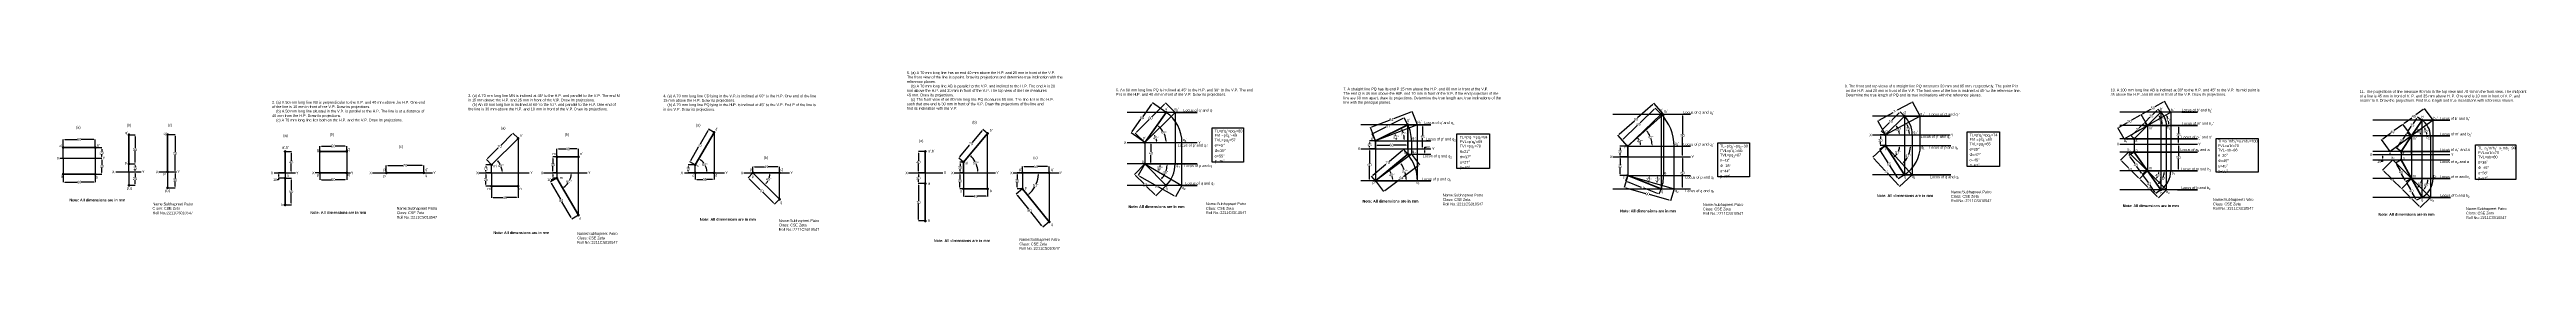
# Model space of a CAD drawing. Header units: millimetres. Extents: x 214 to 4834, y 182 to 516.
import ezdxf

# ---------------------------------------------------------------- set-up
doc = ezdxf.new("R2010")
doc.units = ezdxf.units.MM
doc.header["$MEASUREMENT"] = 0
doc.styles.get("Standard").update_dxf_attribs({"font": 'arial.ttf'})
doc.dimstyles.get("Standard").update_dxf_attribs({"dimtxt": 5, "dimasz": 3, "dimexe": 0.18, "dimexo": 0.0625, "dimgap": 0.09, "dimtad": 0, "dimtih": 1, "dimtoh": 1, "dimdec": 0, "dimzin": 0, "dimdsep": 46, "dimtxsty": 'Standard', "dimcen": 0.09, "dimadec": 0, "dimazin": 0, "dimtfac": 1, "dimtdec": 0, "dimtofl": 0, "dimtmove": 0, "dimatfit": 3, "dimfxl": 1, "dimtolj": 1, "dimtzin": 0, "dimarcsym": 0})

# ---------------------------------------------------------------- blocks, each defined once
blk = doc.blocks.new('*D1')
at = {"color": 0, "lineweight": -2, "transparency": 16777216}
for p, q in [((239.5, 373.2), (239.5, 388.3)), ((242.5, 388.2), (265.8, 388.2)), ((296.5, 388.2), (273.2, 388.2)), ((299.5, 373.2), (299.5, 388.3))]:
    blk.add_line(p, q, dxfattribs=at)
at = {"color": 0, "transparency": 16777216}
for points in [[(242.5, 388.7), (242.5, 387.7), (239.5, 388.2)], [(296.5, 388.7), (296.5, 387.7), (299.5, 388.2)]]:
    blk.add_solid(points, dxfattribs=at)
at = {"layer": 'Defpoints', "color": 0, "transparency": 16777216}
for p in [(239.5, 373.1), (299.5, 388.2), (299.5, 373.1)]:
    blk.add_point(p, dxfattribs=at)
at = {"color": 0, "transparency": 16777216, "insert": (269.5, 388.2), "char_height": 5, "attachment_point": 5}
blk.add_mtext('\\A1;60', dxfattribs=at)
blk = doc.blocks.new('*D2')
at = {"color": 0, "lineweight": -2, "transparency": 16777216}
for p, q in [((299.6, 373.1), (311.5, 373.1)), ((311.4, 370.1), (311.4, 365.8)), ((299.6, 353.1), (311.5, 353.1)), ((311.4, 356.1), (311.4, 360.5))]:
    blk.add_line(p, q, dxfattribs=at)
at = {"color": 0, "transparency": 16777216}
for points in [[(310.9, 370.1), (311.9, 370.1), (311.4, 373.1)], [(310.9, 356.1), (311.9, 356.1), (311.4, 353.1)]]:
    blk.add_solid(points, dxfattribs=at)
at = {"layer": 'Defpoints', "color": 0, "transparency": 16777216}
for p in [(299.5, 373.1), (311.4, 373.1), (299.5, 353.1)]:
    blk.add_point(p, dxfattribs=at)
at = {"color": 0, "transparency": 16777216, "insert": (311.4, 363.1), "char_height": 5, "attachment_point": 5}
blk.add_mtext('\\A1;20', dxfattribs=at)
blk = doc.blocks.new('*D3')
at = {"color": 0, "lineweight": -2, "transparency": 16777216}
for p, q in [((299.6, 353.1), (311.7, 353.1)), ((311.5, 350.1), (311.5, 340.8)), ((311.5, 326.1), (311.5, 335.5)), ((299.6, 323.1), (311.7, 323.1))]:
    blk.add_line(p, q, dxfattribs=at)
at = {"color": 0, "transparency": 16777216}
for points in [[(311, 350.1), (312, 350.1), (311.5, 353.1)], [(311, 326.1), (312, 326.1), (311.5, 323.1)]]:
    blk.add_solid(points, dxfattribs=at)
at = {"layer": 'Defpoints', "color": 0, "transparency": 16777216}
for p in [(299.5, 353.1), (299.5, 323.1), (311.5, 323.1)]:
    blk.add_point(p, dxfattribs=at)
at = {"color": 0, "transparency": 16777216, "insert": (311.5, 338.1), "char_height": 5, "attachment_point": 5}
blk.add_mtext('\\A1;30', dxfattribs=at)
blk = doc.blocks.new('*D4')
at = {"color": 0, "lineweight": -2, "transparency": 16777216}
for p, q in [((362.3, 397), (373.8, 397)), ((373.6, 394), (373.6, 372.3)), ((362.3, 342.4), (373.8, 342.4)), ((373.6, 345.4), (373.6, 367))]:
    blk.add_line(p, q, dxfattribs=at)
at = {"color": 0, "transparency": 16777216}
for points in [[(373.1, 394), (374.1, 394), (373.6, 397)], [(373.1, 345.4), (374.1, 345.4), (373.6, 342.4)]]:
    blk.add_solid(points, dxfattribs=at)
at = {"layer": 'Defpoints', "color": 0, "transparency": 16777216}
for p in [(362.2, 397), (362.2, 342.4), (373.6, 342.4)]:
    blk.add_point(p, dxfattribs=at)
at = {"color": 0, "transparency": 16777216, "insert": (373.6, 369.7), "char_height": 5, "attachment_point": 5}
blk.add_mtext('\\A1;55', dxfattribs=at)
blk = doc.blocks.new('*D5')
at = {"color": 0, "lineweight": -2, "transparency": 16777216}
for p, q in [((362.3, 342.4), (373.8, 342.4)), ((362.3, 327.4), (373.8, 327.4)), ((373.6, 339.4), (373.6, 337.5)), ((373.6, 330.4), (373.6, 332.3))]:
    blk.add_line(p, q, dxfattribs=at)
at = {"color": 0, "transparency": 16777216}
for points in [[(373.1, 339.4), (374.1, 339.4), (373.6, 342.4)], [(373.1, 330.4), (374.1, 330.4), (373.6, 327.4)]]:
    blk.add_solid(points, dxfattribs=at)
at = {"layer": 'Defpoints', "color": 0, "transparency": 16777216}
for p in [(362.2, 342.4), (362.2, 327.4), (373.6, 327.4)]:
    blk.add_point(p, dxfattribs=at)
at = {"color": 0, "transparency": 16777216, "insert": (373.6, 334.9), "char_height": 5, "attachment_point": 5}
blk.add_mtext('\\A1;15', dxfattribs=at)
blk = doc.blocks.new('*D6')
at = {"color": 0, "lineweight": -2, "transparency": 16777216}
for p, q in [((362.3, 327.4), (373.8, 327.4)), ((373.6, 324.4), (373.6, 317.5)), ((362.3, 302.4), (373.8, 302.4)), ((373.6, 305.4), (373.6, 312.3))]:
    blk.add_line(p, q, dxfattribs=at)
at = {"color": 0, "transparency": 16777216}
for points in [[(373.1, 324.4), (374.1, 324.4), (373.6, 327.4)], [(373.1, 305.4), (374.1, 305.4), (373.6, 302.4)]]:
    blk.add_solid(points, dxfattribs=at)
at = {"layer": 'Defpoints', "color": 0, "transparency": 16777216}
for p in [(362.2, 327.4), (373.6, 327.4), (362.2, 302.4)]:
    blk.add_point(p, dxfattribs=at)
at = {"color": 0, "transparency": 16777216, "insert": (373.6, 314.9), "char_height": 5, "attachment_point": 5}
blk.add_mtext('\\A1;25', dxfattribs=at)
blk = doc.blocks.new('*D7')
at = {"color": 0, "lineweight": -2, "transparency": 16777216}
for p, q in [((434.3, 397.4), (448.4, 397.4)), ((448.2, 394.4), (448.2, 365)), ((434.3, 327.4), (448.4, 327.4)), ((448.2, 330.4), (448.2, 359.8))]:
    blk.add_line(p, q, dxfattribs=at)
at = {"color": 0, "transparency": 16777216}
for points in [[(447.7, 394.4), (448.7, 394.4), (448.2, 397.4)], [(447.7, 330.4), (448.7, 330.4), (448.2, 327.4)]]:
    blk.add_solid(points, dxfattribs=at)
at = {"layer": 'Defpoints', "color": 0, "transparency": 16777216}
for p in [(434.2, 397.4), (434.2, 327.4), (448.2, 327.4)]:
    blk.add_point(p, dxfattribs=at)
at = {"color": 0, "transparency": 16777216, "insert": (448.2, 362.4), "char_height": 5, "attachment_point": 5}
blk.add_mtext('\\A1;70', dxfattribs=at)
blk = doc.blocks.new('*D8')
at = {"color": 0, "lineweight": -2, "transparency": 16777216}
for p, q in [((434.3, 327.4), (448.5, 327.4)), ((448.3, 324.4), (448.3, 315)), ((434.3, 297.4), (448.5, 297.4)), ((448.3, 300.4), (448.3, 309.8))]:
    blk.add_line(p, q, dxfattribs=at)
at = {"color": 0, "transparency": 16777216}
for points in [[(447.8, 324.4), (448.8, 324.4), (448.3, 327.4)], [(447.8, 300.4), (448.8, 300.4), (448.3, 297.4)]]:
    blk.add_solid(points, dxfattribs=at)
at = {"layer": 'Defpoints', "color": 0, "transparency": 16777216}
for p in [(434.2, 327.4), (434.2, 297.4), (448.3, 297.4)]:
    blk.add_point(p, dxfattribs=at)
at = {"color": 0, "transparency": 16777216, "insert": (448.3, 312.4), "char_height": 5, "attachment_point": 5}
blk.add_mtext('\\A1;30', dxfattribs=at)
blk = doc.blocks.new('*D9')
at = {"color": 0, "lineweight": -2, "transparency": 16777216}
for p, q in [((653.6, 365.7), (665.2, 365.7)), ((653.6, 325.7), (665.2, 325.7)), ((665, 362.7), (665, 348.4)), ((665, 328.7), (665, 343.1))]:
    blk.add_line(p, q, dxfattribs=at)
at = {"color": 0, "transparency": 16777216}
for points in [[(664.5, 362.7), (665.5, 362.7), (665, 365.7)], [(664.5, 328.7), (665.5, 328.7), (665, 325.7)]]:
    blk.add_solid(points, dxfattribs=at)
at = {"layer": 'Defpoints', "color": 0, "transparency": 16777216}
for p in [(653.6, 365.7), (653.6, 325.7), (665, 325.7)]:
    blk.add_point(p, dxfattribs=at)
at = {"color": 0, "transparency": 16777216, "insert": (665, 345.7), "char_height": 5, "attachment_point": 5}
blk.add_mtext('\\A1;40', dxfattribs=at)
blk = doc.blocks.new('*D10')
at = {"color": 0, "lineweight": -2, "transparency": 16777216}
for p, q in [((653.6, 315.7), (665.2, 315.7)), ((665, 312.7), (665, 293.4)), ((665, 268.7), (665, 288.1)), ((653.6, 265.7), (665.2, 265.7))]:
    blk.add_line(p, q, dxfattribs=at)
at = {"color": 0, "transparency": 16777216}
for points in [[(664.5, 312.7), (665.5, 312.7), (665, 315.7)], [(664.5, 268.7), (665.5, 268.7), (665, 265.7)]]:
    blk.add_solid(points, dxfattribs=at)
at = {"layer": 'Defpoints', "color": 0, "transparency": 16777216}
for p in [(653.6, 315.7), (665, 315.7), (653.6, 265.7)]:
    blk.add_point(p, dxfattribs=at)
at = {"color": 0, "transparency": 16777216, "insert": (665, 290.7), "char_height": 5, "attachment_point": 5}
blk.add_mtext('\\A1;50', dxfattribs=at)
blk = doc.blocks.new('*D11')
at = {"color": 0, "lineweight": -2, "transparency": 16777216}
for p, q in [((653.5, 325.7), (641, 325.7)), ((641.2, 312.7), (638.2, 312.7)), ((653.5, 315.7), (641, 315.7)), ((641.2, 322.7), (641.2, 318.7)), ((641.2, 315.7), (641.2, 312.7))]:
    blk.add_line(p, q, dxfattribs=at)
at = {"color": 0, "transparency": 16777216}
for points in [[(640.7, 322.7), (641.7, 322.7), (641.2, 325.7)], [(640.7, 318.7), (641.7, 318.7), (641.2, 315.7)]]:
    blk.add_solid(points, dxfattribs=at)
at = {"layer": 'Defpoints', "color": 0, "transparency": 16777216}
for p in [(653.6, 325.7), (641.2, 315.7), (653.6, 315.7)]:
    blk.add_point(p, dxfattribs=at)
at = {"color": 0, "transparency": 16777216, "insert": (634.8, 312.7), "char_height": 5, "attachment_point": 5}
blk.add_mtext('\\A1;10', dxfattribs=at)
blk = doc.blocks.new('*D12')
at = {"color": 0, "lineweight": -2, "transparency": 16777216}
for p, q in [((842.3, 325.8), (842.3, 339.7)), ((845.3, 339.6), (873.7, 339.6)), ((909.3, 339.6), (880.9, 339.6)), ((912.3, 325.8), (912.3, 339.7))]:
    blk.add_line(p, q, dxfattribs=at)
at = {"color": 0, "transparency": 16777216}
for points in [[(845.3, 340.1), (845.3, 339.1), (842.3, 339.6)], [(909.3, 340.1), (909.3, 339.1), (912.3, 339.6)]]:
    blk.add_solid(points, dxfattribs=at)
at = {"layer": 'Defpoints', "color": 0, "transparency": 16777216}
for p in [(842.3, 325.7), (912.3, 339.6), (912.3, 325.7)]:
    blk.add_point(p, dxfattribs=at)
at = {"color": 0, "transparency": 16777216, "insert": (877.3, 339.6), "char_height": 5, "attachment_point": 5}
blk.add_mtext('\\A1;70', dxfattribs=at)
blk = doc.blocks.new('*D13')
at = {"color": 0, "lineweight": -2, "transparency": 16777216}
for p, q in [((1031.1, 352.5), (1051.1, 372.5)), ((1076.4, 397.8), (1056.4, 377.8)), ((1088.1, 390.3), (1078.4, 400)), ((1038.6, 340.8), (1028.9, 350.5))]:
    blk.add_line(p, q, dxfattribs=at)
at = {"color": 0, "transparency": 16777216}
for points in [[(1076, 398.1), (1076.7, 397.4), (1078.5, 399.9)], [(1030.8, 352.9), (1031.5, 352.2), (1029, 350.4)]]:
    blk.add_solid(points, dxfattribs=at)
at = {"layer": 'Defpoints', "color": 0, "transparency": 16777216}
for p in [(1078.5, 399.9), (1088.2, 390.2), (1038.7, 340.7)]:
    blk.add_point(p, dxfattribs=at)
at = {"color": 0, "transparency": 16777216, "insert": (1053.7, 375.2), "char_height": 5, "attachment_point": 5}
blk.add_mtext('\\A1;70', dxfattribs=at)
blk = doc.blocks.new('*D14')
at = {"color": 0, "lineweight": -2, "transparency": 16777216}
for p, q in [((1038.6, 340.7), (1028.1, 340.7)), ((1038.6, 325.7), (1028.1, 325.7)), ((1028.2, 337.7), (1028.2, 335.9)), ((1028.2, 328.7), (1028.2, 330.6))]:
    blk.add_line(p, q, dxfattribs=at)
at = {"color": 0, "transparency": 16777216}
for points in [[(1027.7, 337.7), (1028.7, 337.7), (1028.2, 340.7)], [(1027.7, 328.7), (1028.7, 328.7), (1028.2, 325.7)]]:
    blk.add_solid(points, dxfattribs=at)
at = {"layer": 'Defpoints', "color": 0, "transparency": 16777216}
for p in [(1028.2, 325.7), (1038.7, 340.7), (1038.7, 325.7)]:
    blk.add_point(p, dxfattribs=at)
at = {"color": 0, "transparency": 16777216, "insert": (1028.2, 333.2), "char_height": 5, "attachment_point": 5}
blk.add_mtext('\\A1;15', dxfattribs=at)
blk = doc.blocks.new('*D15')
at = {"color": 0, "lineweight": -2, "transparency": 16777216}
for p, q in [((1038.6, 325.7), (1027.9, 325.7)), ((1038.6, 300.7), (1027.9, 300.7)), ((1028, 322.7), (1028, 315.9)), ((1028, 303.7), (1028, 310.6))]:
    blk.add_line(p, q, dxfattribs=at)
at = {"color": 0, "transparency": 16777216}
for points in [[(1027.5, 322.7), (1028.5, 322.7), (1028, 325.7)], [(1027.5, 303.7), (1028.5, 303.7), (1028, 300.7)]]:
    blk.add_solid(points, dxfattribs=at)
at = {"layer": 'Defpoints', "color": 0, "transparency": 16777216}
for p in [(1038.7, 325.7), (1028, 300.7), (1038.7, 300.7)]:
    blk.add_point(p, dxfattribs=at)
at = {"color": 0, "transparency": 16777216, "insert": (1028, 313.2), "char_height": 5, "attachment_point": 5}
blk.add_mtext('\\A1;25', dxfattribs=at)
blk = doc.blocks.new('*D16')
at = {"color": 0, "lineweight": -2, "transparency": 16777216}
for start, end in [(27.2745, 40.0644), (4.9356, 17.8854)]:
    blk.add_arc((1023.7, 325.7), 34.8, start, end, dxfattribs=at)
at = {"color": 0, "transparency": 16777216}
for points in [[(1050, 347.8), (1050.7, 348.5), (1048.3, 350.4)], [(1058.9, 328.8), (1057.9, 328.7), (1058.5, 325.7)]]:
    blk.add_solid(points, dxfattribs=at)
at = {"layer": 'Defpoints', "color": 0, "transparency": 16777216}
for p in [(1088.2, 390.2), (1015, 325.7), (1038.7, 340.7), (1057.3, 334.8), (1109, 325.7)]:
    blk.add_point(p, dxfattribs=at)
at = {"color": 0, "transparency": 16777216, "insert": (1055.8, 339.1), "char_height": 5, "attachment_point": 5}
blk.add_mtext('\\A1;45°', dxfattribs=at)
blk = doc.blocks.new('*D17')
at = {"color": 0, "lineweight": -2, "transparency": 16777216}
for p, q in [((718.4, 365.8), (718.4, 375.8)), ((721.4, 375.6), (739.8, 375.6)), ((765.4, 375.6), (747.1, 375.6)), ((768.4, 365.8), (768.4, 375.8))]:
    blk.add_line(p, q, dxfattribs=at)
at = {"color": 0, "transparency": 16777216}
for points in [[(721.4, 376.1), (721.4, 375.1), (718.4, 375.6)], [(765.4, 376.1), (765.4, 375.1), (768.4, 375.6)]]:
    blk.add_solid(points, dxfattribs=at)
at = {"layer": 'Defpoints', "color": 0, "transparency": 16777216}
for p in [(768.4, 375.6), (718.4, 365.7), (768.4, 365.7)]:
    blk.add_point(p, dxfattribs=at)
at = {"color": 0, "transparency": 16777216, "insert": (743.4, 375.6), "char_height": 5, "attachment_point": 5}
blk.add_mtext('\\A1;50', dxfattribs=at)
blk = doc.blocks.new('*D18')
at = {"color": 0, "lineweight": -2, "transparency": 16777216}
for p, q in [((718.4, 325.7), (718.4, 312.7)), ((768.4, 325.7), (768.4, 312.7)), ((721.4, 312.9), (739.8, 312.9)), ((765.4, 312.9), (747.1, 312.9))]:
    blk.add_line(p, q, dxfattribs=at)
at = {"color": 0, "transparency": 16777216}
for points in [[(721.4, 313.4), (721.4, 312.4), (718.4, 312.9)], [(765.4, 313.4), (765.4, 312.4), (768.4, 312.9)]]:
    blk.add_solid(points, dxfattribs=at)
at = {"layer": 'Defpoints', "color": 0, "transparency": 16777216}
for p in [(718.4, 325.7), (768.4, 325.7), (768.4, 312.9)]:
    blk.add_point(p, dxfattribs=at)
at = {"color": 0, "transparency": 16777216, "insert": (743.4, 312.9), "char_height": 5, "attachment_point": 5}
blk.add_mtext('\\A1;50', dxfattribs=at)
blk = doc.blocks.new('*D19')
at = {"color": 0, "lineweight": -2, "transparency": 16777216}
for p, q in [((1160.7, 355.8), (1160.7, 370.6)), ((1163.7, 370.4), (1176.9, 370.4)), ((1197.7, 370.4), (1184.5, 370.4)), ((1200.7, 355.8), (1200.7, 370.6))]:
    blk.add_line(p, q, dxfattribs=at)
at = {"color": 0, "transparency": 16777216}
for points in [[(1163.7, 370.9), (1163.7, 369.9), (1160.7, 370.4)], [(1197.7, 370.9), (1197.7, 369.9), (1200.7, 370.4)]]:
    blk.add_solid(points, dxfattribs=at)
at = {"layer": 'Defpoints', "color": 0, "transparency": 16777216}
for p in [(1200.7, 370.4), (1160.7, 355.7), (1200.7, 355.7)]:
    blk.add_point(p, dxfattribs=at)
at = {"color": 0, "transparency": 16777216, "insert": (1180.7, 370.4), "char_height": 5, "attachment_point": 5}
blk.add_mtext('\\A1;40', dxfattribs=at)
blk = doc.blocks.new('*D20')
at = {"color": 0, "lineweight": -2, "transparency": 16777216}
for p, q in [((1160.6, 315.7), (1148.3, 308.6)), ((1150, 306.1), (1167, 276.7)), ((1187, 242), (1170, 271.4)), ((1200.6, 246.4), (1188.3, 239.3))]:
    blk.add_line(p, q, dxfattribs=at)
at = {"color": 0, "transparency": 16777216}
for points in [[(1150.4, 306.3), (1149.6, 305.8), (1148.5, 308.7)], [(1187.4, 242.3), (1186.6, 241.8), (1188.5, 239.4)]]:
    blk.add_solid(points, dxfattribs=at)
at = {"layer": 'Defpoints', "color": 0, "transparency": 16777216}
for p in [(1160.7, 315.7), (1188.5, 239.4), (1200.7, 246.5)]:
    blk.add_point(p, dxfattribs=at)
at = {"color": 0, "transparency": 16777216, "insert": (1168.5, 274), "char_height": 5, "attachment_point": 5}
blk.add_mtext('\\A1;80', dxfattribs=at)
blk = doc.blocks.new('*D21')
at = {"color": 0, "lineweight": -2, "transparency": 16777216}
for p, q in [((1160.6, 325.7), (1152.7, 325.7)), ((1152.9, 312.7), (1149.9, 312.7)), ((1160.6, 315.7), (1152.7, 315.7)), ((1152.9, 322.7), (1152.9, 318.7)), ((1152.9, 315.7), (1152.9, 312.7))]:
    blk.add_line(p, q, dxfattribs=at)
at = {"color": 0, "transparency": 16777216}
for points in [[(1152.4, 322.7), (1153.4, 322.7), (1152.9, 325.7)], [(1152.4, 318.7), (1153.4, 318.7), (1152.9, 315.7)]]:
    blk.add_solid(points, dxfattribs=at)
at = {"layer": 'Defpoints', "color": 0, "transparency": 16777216}
for p in [(1160.7, 325.7), (1152.9, 315.7), (1160.7, 315.7)]:
    blk.add_point(p, dxfattribs=at)
at = {"color": 0, "transparency": 16777216, "insert": (1146.5, 312.7), "char_height": 5, "attachment_point": 5}
blk.add_mtext('\\A1;10', dxfattribs=at)
blk = doc.blocks.new('*D22')
at = {"color": 0, "lineweight": -2, "transparency": 16777216}
for p, q in [((1160.6, 355.7), (1152.7, 355.7)), ((1160.6, 325.7), (1152.7, 325.7)), ((1152.9, 352.7), (1152.9, 343.4)), ((1152.9, 328.7), (1152.9, 338.1))]:
    blk.add_line(p, q, dxfattribs=at)
at = {"color": 0, "transparency": 16777216}
for points in [[(1152.4, 352.7), (1153.4, 352.7), (1152.9, 355.7)], [(1152.4, 328.7), (1153.4, 328.7), (1152.9, 325.7)]]:
    blk.add_solid(points, dxfattribs=at)
at = {"layer": 'Defpoints', "color": 0, "transparency": 16777216}
for p in [(1152.9, 355.7), (1160.7, 355.7), (1160.7, 325.7)]:
    blk.add_point(p, dxfattribs=at)
at = {"color": 0, "transparency": 16777216, "insert": (1152.9, 340.7), "char_height": 5, "attachment_point": 5}
blk.add_mtext('\\A1;30', dxfattribs=at)
blk = doc.blocks.new('*D23')
at = {"color": 0, "lineweight": -2, "transparency": 16777216}
for start, end in [(305.2944, 324.4527), (335.2522, 354.7056)]:
    blk.add_arc((1154.9, 325.7), 32.5, start, end, dxfattribs=at)
at = {"color": 0, "transparency": 16777216}
for points in [[(1186.8, 322.8), (1187.8, 322.7), (1187.4, 325.7)], [(1174, 298.8), (1173.4, 299.7), (1171.2, 297.6)]]:
    blk.add_solid(points, dxfattribs=at)
at = {"layer": 'Defpoints', "color": 0, "transparency": 16777216}
for p in [(1135.6, 325.7), (1217, 325.7), (1160.7, 315.7), (1179.8, 304.9), (1200.7, 246.5)]:
    blk.add_point(p, dxfattribs=at)
at = {"color": 0, "transparency": 16777216, "insert": (1183.1, 309.5), "char_height": 5, "attachment_point": 5}
blk.add_mtext('\\A1;60°', dxfattribs=at)
blk = doc.blocks.new('*D24')
at = {"color": 0, "lineweight": -2, "transparency": 16777216}
for start, end in [(35.9108, 54.3703), (5.6297, 24.4233)]:
    blk.add_arc((1410, 325.7), 30.5, start, end, dxfattribs=at)
at = {"color": 0, "transparency": 16777216}
for points in [[(1427.6, 350.1), (1428.1, 351), (1425.3, 352.2)], [(1440.9, 328.8), (1439.9, 328.7), (1440.6, 325.7)]]:
    blk.add_solid(points, dxfattribs=at)
at = {"layer": 'Defpoints', "color": 0, "transparency": 16777216}
for p in [(1453.7, 401.4), (1418.7, 340.7), (1418.7, 325.7), (1438.7, 336.2), (1453.7, 325.7)]:
    blk.add_point(p, dxfattribs=at)
at = {"color": 0, "transparency": 16777216, "insert": (1436.5, 341), "char_height": 5, "attachment_point": 5}
blk.add_mtext('\\A1;60°', dxfattribs=at)
blk = doc.blocks.new('*D25')
at = {"color": 0, "lineweight": -2, "transparency": 16777216}
for p, q in [((1418.6, 340.7), (1405.2, 340.7)), ((1418.6, 325.7), (1405.2, 325.7)), ((1405.4, 337.7), (1405.4, 335.9)), ((1405.4, 328.7), (1405.4, 330.6))]:
    blk.add_line(p, q, dxfattribs=at)
at = {"color": 0, "transparency": 16777216}
for points in [[(1404.9, 337.7), (1405.9, 337.7), (1405.4, 340.7)], [(1404.9, 328.7), (1405.9, 328.7), (1405.4, 325.7)]]:
    blk.add_solid(points, dxfattribs=at)
at = {"layer": 'Defpoints', "color": 0, "transparency": 16777216}
for p in [(1405.4, 325.7), (1418.7, 340.7), (1418.7, 325.7)]:
    blk.add_point(p, dxfattribs=at)
at = {"color": 0, "transparency": 16777216, "insert": (1405.4, 333.2), "char_height": 5, "attachment_point": 5}
blk.add_mtext('\\A1;15', dxfattribs=at)
blk = doc.blocks.new('*D26')
at = {"color": 0, "lineweight": -2, "transparency": 16777216}
for p, q in [((1410.3, 349.1), (1424.7, 374.1)), ((1442.3, 404.5), (1427.8, 379.4)), ((1453.6, 401.4), (1443.6, 407.2)), ((1418.6, 340.8), (1408.6, 346.6))]:
    blk.add_line(p, q, dxfattribs=at)
at = {"color": 0, "transparency": 16777216}
for points in [[(1441.8, 404.7), (1442.7, 404.2), (1443.8, 407.1)], [(1409.8, 349.3), (1410.7, 348.8), (1408.8, 346.5)]]:
    blk.add_solid(points, dxfattribs=at)
at = {"layer": 'Defpoints', "color": 0, "transparency": 16777216}
for p in [(1443.8, 407.1), (1453.7, 401.4), (1418.7, 340.7)]:
    blk.add_point(p, dxfattribs=at)
at = {"color": 0, "transparency": 16777216, "insert": (1426.3, 376.8), "char_height": 5, "attachment_point": 5}
blk.add_mtext('\\A1;70', dxfattribs=at)
blk = doc.blocks.new('*D27')
at = {"color": 0, "lineweight": -2, "transparency": 16777216}
for p, q in [((1418.7, 325.7), (1418.7, 313.2)), ((1453.7, 325.7), (1453.7, 313.2)), ((1421.7, 313.4), (1432.5, 313.4)), ((1450.7, 313.4), (1439.9, 313.4))]:
    blk.add_line(p, q, dxfattribs=at)
at = {"color": 0, "transparency": 16777216}
for points in [[(1421.7, 313.9), (1421.7, 312.9), (1418.7, 313.4)], [(1450.7, 313.9), (1450.7, 312.9), (1453.7, 313.4)]]:
    blk.add_solid(points, dxfattribs=at)
at = {"layer": 'Defpoints', "color": 0, "transparency": 16777216}
for p in [(1418.7, 325.7), (1453.7, 325.7), (1453.7, 313.4)]:
    blk.add_point(p, dxfattribs=at)
at = {"color": 0, "transparency": 16777216, "insert": (1436.2, 313.4), "char_height": 5, "attachment_point": 5}
blk.add_mtext('\\A1;35', dxfattribs=at)
blk = doc.blocks.new('*D28')
at = {"color": 0, "lineweight": -2, "transparency": 16777216}
for p, q in [((1526.2, 325.7), (1517, 316.5)), ((1519.3, 314.5), (1539.3, 294.6)), ((1564.5, 269.3), (1544.6, 289.3)), ((1575.7, 276.2), (1566.5, 267))]:
    blk.add_line(p, q, dxfattribs=at)
at = {"color": 0, "transparency": 16777216}
for points in [[(1519.6, 314.9), (1518.9, 314.2), (1517.2, 316.7)], [(1564.9, 269.6), (1564.2, 268.9), (1566.7, 267.2)]]:
    blk.add_solid(points, dxfattribs=at)
at = {"layer": 'Defpoints', "color": 0, "transparency": 16777216}
for p in [(1526.2, 325.7), (1566.7, 267.2), (1575.7, 276.2)]:
    blk.add_point(p, dxfattribs=at)
at = {"color": 0, "transparency": 16777216, "insert": (1541.9, 291.9), "char_height": 5, "attachment_point": 5}
blk.add_mtext('\\A1;70', dxfattribs=at)
blk = doc.blocks.new('*D29')
at = {"color": 0, "lineweight": -2, "transparency": 16777216}
for p, q in [((1526.2, 325.8), (1526.2, 337.2)), ((1529.2, 337), (1547.2, 337)), ((1572.7, 337), (1554.8, 337)), ((1575.7, 325.8), (1575.7, 337.2))]:
    blk.add_line(p, q, dxfattribs=at)
at = {"color": 0, "transparency": 16777216}
for points in [[(1529.2, 337.5), (1529.2, 336.5), (1526.2, 337)], [(1572.7, 337.5), (1572.7, 336.5), (1575.7, 337)]]:
    blk.add_solid(points, dxfattribs=at)
at = {"layer": 'Defpoints', "color": 0, "transparency": 16777216}
for p in [(1526.2, 325.7), (1575.7, 337), (1575.7, 325.7)]:
    blk.add_point(p, dxfattribs=at)
at = {"color": 0, "transparency": 16777216, "insert": (1551, 337), "char_height": 5, "attachment_point": 5}
blk.add_mtext('\\A1;49', dxfattribs=at)
blk = doc.blocks.new('*D30')
at = {"color": 0, "lineweight": -2, "transparency": 16777216}
for start, end in [(320.4461, 332.2209), (342.5843, 354.5539)]:
    blk.add_arc((1526.2, 325.7), 31.6, start, end, dxfattribs=at)
at = {"color": 0, "transparency": 16777216}
for points in [[(1557.2, 322.8), (1558.2, 322.7), (1557.8, 325.7)], [(1551, 305.3), (1550.2, 306), (1548.6, 303.4)]]:
    blk.add_solid(points, dxfattribs=at)
at = {"layer": 'Defpoints', "color": 0, "transparency": 16777216}
for p in [(1526.2, 325.7), (1526.2, 325.7), (1575.7, 325.7), (1553.6, 310), (1575.7, 276.2)]:
    blk.add_point(p, dxfattribs=at)
at = {"color": 0, "transparency": 16777216, "insert": (1555.4, 313.7), "char_height": 5, "attachment_point": 5}
blk.add_mtext('\\A1;45°', dxfattribs=at)
blk = doc.blocks.new('*D31')
at = {"color": 0, "lineweight": -2, "transparency": 16777216}
for p, q in [((1912, 355.4), (1930.4, 377.3)), ((1953.2, 404.5), (1934.8, 382.6)), ((1963.9, 399.5), (1955, 406.9)), ((1918.9, 345.8), (1910, 353.2))]:
    blk.add_line(p, q, dxfattribs=at)
at = {"color": 0, "transparency": 16777216}
for points in [[(1952.8, 404.8), (1953.6, 404.2), (1955.1, 406.8)], [(1911.7, 355.7), (1912.4, 355.1), (1910.1, 353.1)]]:
    blk.add_solid(points, dxfattribs=at)
at = {"layer": 'Defpoints', "color": 0, "transparency": 16777216}
for p in [(1955.1, 406.8), (1963.9, 399.4), (1918.9, 345.7)]:
    blk.add_point(p, dxfattribs=at)
at = {"color": 0, "transparency": 16777216, "insert": (1932.6, 380), "char_height": 5, "attachment_point": 5}
blk.add_mtext('\\A1;70', dxfattribs=at)
blk = doc.blocks.new('*D32')
at = {"color": 0, "lineweight": -2, "transparency": 16777216}
for p, q in [((1918.9, 295.7), (1918.9, 281.7)), ((1921.9, 281.8), (1937.6, 281.8)), ((1960.9, 281.8), (1945.2, 281.8)), ((1963.9, 295.7), (1963.9, 281.7))]:
    blk.add_line(p, q, dxfattribs=at)
at = {"color": 0, "transparency": 16777216}
for points in [[(1921.9, 282.3), (1921.9, 281.3), (1918.9, 281.8)], [(1960.9, 282.3), (1960.9, 281.3), (1963.9, 281.8)]]:
    blk.add_solid(points, dxfattribs=at)
at = {"layer": 'Defpoints', "color": 0, "transparency": 16777216}
for p in [(1918.9, 295.7), (1963.9, 295.7), (1963.9, 281.8)]:
    blk.add_point(p, dxfattribs=at)
at = {"color": 0, "transparency": 16777216, "insert": (1941.4, 281.8), "char_height": 5, "attachment_point": 5}
blk.add_mtext('\\A1;45', dxfattribs=at)
blk = doc.blocks.new('*D33')
at = {"color": 0, "lineweight": -2, "transparency": 16777216}
for start, end in [(28.8989, 46.1012), (3.9294, 21.2511)]:
    blk.add_arc((1902.1, 325.7), 43.8, start, end, dxfattribs=at)
at = {"color": 0, "transparency": 16777216}
for points in [[(1932.1, 356.9), (1932.8, 357.6), (1930.2, 359.3)], [(1946.3, 328.8), (1945.3, 328.7), (1945.9, 325.7)]]:
    blk.add_solid(points, dxfattribs=at)
at = {"layer": 'Defpoints', "color": 0, "transparency": 16777216}
for p in [(1963.9, 399.4), (1901.7, 325.7), (1918.9, 345.7), (1944.1, 338.3), (1978.6, 325.7)]:
    blk.add_point(p, dxfattribs=at)
at = {"color": 0, "transparency": 16777216, "insert": (1941.8, 344.2), "char_height": 5, "attachment_point": 5}
blk.add_mtext('\\A1;50°', dxfattribs=at)
blk = doc.blocks.new('*D34')
at = {"color": 0, "lineweight": -2, "transparency": 16777216}
for p, q in [((1918.8, 345.7), (1912.3, 345.7)), ((1918.8, 325.7), (1912.3, 325.7)), ((1912.5, 342.7), (1912.5, 338.4)), ((1912.5, 328.7), (1912.5, 333.1))]:
    blk.add_line(p, q, dxfattribs=at)
at = {"color": 0, "transparency": 16777216}
for points in [[(1912, 342.7), (1913, 342.7), (1912.5, 345.7)], [(1912, 328.7), (1913, 328.7), (1912.5, 325.7)]]:
    blk.add_solid(points, dxfattribs=at)
at = {"layer": 'Defpoints', "color": 0, "transparency": 16777216}
for p in [(1912.5, 325.7), (1918.9, 345.7), (1918.9, 325.7)]:
    blk.add_point(p, dxfattribs=at)
at = {"color": 0, "transparency": 16777216, "insert": (1912.5, 335.7), "char_height": 5, "attachment_point": 5}
blk.add_mtext('\\A1;20', dxfattribs=at)
blk = doc.blocks.new('*D35')
at = {"color": 0, "lineweight": -2, "transparency": 16777216}
for p, q in [((1918.8, 325.7), (1912.1, 325.7)), ((1918.8, 295.7), (1912.1, 295.7)), ((1912.3, 322.7), (1912.3, 313.4)), ((1912.3, 298.7), (1912.3, 308.1))]:
    blk.add_line(p, q, dxfattribs=at)
at = {"color": 0, "transparency": 16777216}
for points in [[(1911.8, 322.7), (1912.8, 322.7), (1912.3, 325.7)], [(1911.8, 298.7), (1912.8, 298.7), (1912.3, 295.7)]]:
    blk.add_solid(points, dxfattribs=at)
at = {"layer": 'Defpoints', "color": 0, "transparency": 16777216}
for p in [(1918.9, 325.7), (1912.3, 295.7), (1918.9, 295.7)]:
    blk.add_point(p, dxfattribs=at)
at = {"color": 0, "transparency": 16777216, "insert": (1912.3, 310.7), "char_height": 5, "attachment_point": 5}
blk.add_mtext('\\A1;30', dxfattribs=at)
blk = doc.blocks.new('*D36')
at = {"color": 0, "lineweight": -2, "transparency": 16777216}
for p, q in [((1847.6, 365.7), (1834.7, 365.7)), ((1847.6, 325.7), (1834.7, 325.7)), ((1834.9, 362.7), (1834.9, 348.4)), ((1834.9, 328.7), (1834.9, 343.1))]:
    blk.add_line(p, q, dxfattribs=at)
at = {"color": 0, "transparency": 16777216}
for points in [[(1834.4, 362.7), (1835.4, 362.7), (1834.9, 365.7)], [(1834.4, 328.7), (1835.4, 328.7), (1834.9, 325.7)]]:
    blk.add_solid(points, dxfattribs=at)
at = {"layer": 'Defpoints', "color": 0, "transparency": 16777216}
for p in [(1834.9, 325.7), (1847.6, 365.7), (1847.6, 325.7)]:
    blk.add_point(p, dxfattribs=at)
at = {"color": 0, "transparency": 16777216, "insert": (1834.9, 345.7), "char_height": 5, "attachment_point": 5}
blk.add_mtext('\\A1;40', dxfattribs=at)
blk = doc.blocks.new('*D37')
at = {"color": 0, "lineweight": -2, "transparency": 16777216}
for p, q in [((1847.6, 325.7), (1834.6, 325.7)), ((1847.6, 305.7), (1834.6, 305.7)), ((1834.8, 322.7), (1834.8, 318.4)), ((1834.8, 308.7), (1834.8, 313.1))]:
    blk.add_line(p, q, dxfattribs=at)
at = {"color": 0, "transparency": 16777216}
for points in [[(1834.3, 322.7), (1835.3, 322.7), (1834.8, 325.7)], [(1834.3, 308.7), (1835.3, 308.7), (1834.8, 305.7)]]:
    blk.add_solid(points, dxfattribs=at)
at = {"layer": 'Defpoints', "color": 0, "transparency": 16777216}
for p in [(1847.6, 325.7), (1834.8, 305.7), (1847.6, 305.7)]:
    blk.add_point(p, dxfattribs=at)
at = {"color": 0, "transparency": 16777216, "insert": (1834.8, 315.7), "char_height": 5, "attachment_point": 5}
blk.add_mtext('\\A1;20', dxfattribs=at)
blk = doc.blocks.new('*D38')
at = {"color": 0, "lineweight": -2, "transparency": 16777216}
for p, q in [((1847.6, 305.7), (1834.8, 305.7)), ((1834.9, 302.7), (1834.9, 273.4)), ((1847.6, 235.7), (1834.8, 235.7)), ((1834.9, 238.7), (1834.9, 268.1))]:
    blk.add_line(p, q, dxfattribs=at)
at = {"color": 0, "transparency": 16777216}
for points in [[(1834.4, 302.7), (1835.4, 302.7), (1834.9, 305.7)], [(1834.4, 238.7), (1835.4, 238.7), (1834.9, 235.7)]]:
    blk.add_solid(points, dxfattribs=at)
at = {"layer": 'Defpoints', "color": 0, "transparency": 16777216}
for p in [(1847.6, 305.7), (1834.9, 235.7), (1847.6, 235.7)]:
    blk.add_point(p, dxfattribs=at)
at = {"color": 0, "transparency": 16777216, "insert": (1834.9, 270.7), "char_height": 5, "attachment_point": 5}
blk.add_mtext('\\A1;70', dxfattribs=at)
blk = doc.blocks.new('*D39')
at = {"color": 0, "lineweight": -2, "transparency": 16777216}
for p, q in [((2028.9, 325.8), (2028.9, 337.7)), ((2031.9, 337.5), (2050.2, 337.5)), ((2075.9, 337.5), (2057.6, 337.5)), ((2078.9, 325.8), (2078.9, 337.7))]:
    blk.add_line(p, q, dxfattribs=at)
at = {"color": 0, "transparency": 16777216}
for points in [[(2031.9, 338), (2031.9, 337), (2028.9, 337.5)], [(2075.9, 338), (2075.9, 337), (2078.9, 337.5)]]:
    blk.add_solid(points, dxfattribs=at)
at = {"layer": 'Defpoints', "color": 0, "transparency": 16777216}
for p in [(2028.9, 325.7), (2078.9, 337.5), (2078.9, 325.7)]:
    blk.add_point(p, dxfattribs=at)
at = {"color": 0, "transparency": 16777216, "insert": (2053.9, 337.5), "char_height": 5, "attachment_point": 5}
blk.add_mtext('\\A1;50', dxfattribs=at)
blk = doc.blocks.new('*D40')
at = {"color": 0, "lineweight": -2, "transparency": 16777216}
for p, q in [((2028.8, 295.7), (2017, 286.1)), ((2019, 283.9), (2040, 258)), ((2065.2, 226.7), (2044.3, 252.7)), ((2078.8, 233.9), (2067, 224.3))]:
    blk.add_line(p, q, dxfattribs=at)
at = {"color": 0, "transparency": 16777216}
for points in [[(2019.4, 284.2), (2018.6, 283.6), (2017.1, 286.2)], [(2065.6, 227), (2064.9, 226.4), (2067.1, 224.4)]]:
    blk.add_solid(points, dxfattribs=at)
at = {"layer": 'Defpoints', "color": 0, "transparency": 16777216}
for p in [(2028.9, 295.7), (2078.9, 233.9), (2067.1, 224.4)]:
    blk.add_point(p, dxfattribs=at)
at = {"color": 0, "transparency": 16777216, "insert": (2042.1, 255.3), "char_height": 5, "attachment_point": 5}
blk.add_mtext('\\A1;80', dxfattribs=at)
blk = doc.blocks.new('*D41')
at = {"color": 0, "lineweight": -2, "transparency": 16777216}
for start, end in [(312.1383, 331.3361), (337.5443, 356.8224)]:
    blk.add_arc((2004.6, 325.7), 54.1, start, end, dxfattribs=at)
at = {"color": 0, "transparency": 16777216}
for points in [[(2058.2, 322.8), (2059.2, 322.7), (2058.7, 325.7)], [(2041.3, 285.2), (2040.6, 286), (2038.7, 283.7)]]:
    blk.add_solid(points, dxfattribs=at)
at = {"layer": 'Defpoints', "color": 0, "transparency": 16777216}
for p in [(2028.9, 325.7), (2078.9, 325.7), (2028.9, 295.7), (2049.5, 295.5), (2078.9, 233.9)]:
    blk.add_point(p, dxfattribs=at)
at = {"color": 0, "transparency": 16777216, "insert": (2053.5, 302.4), "char_height": 5, "attachment_point": 5}
blk.add_mtext('\\A1;51°', dxfattribs=at)
blk = doc.blocks.new('*D42')
at = {"color": 0, "lineweight": -2, "transparency": 16777216}
for p, q in [((2028.8, 325.7), (2018.9, 325.7)), ((2028.8, 295.7), (2018.9, 295.7)), ((2019.1, 322.7), (2019.1, 313.4)), ((2019.1, 298.7), (2019.1, 308.1))]:
    blk.add_line(p, q, dxfattribs=at)
at = {"color": 0, "transparency": 16777216}
for points in [[(2018.6, 322.7), (2019.6, 322.7), (2019.1, 325.7)], [(2018.6, 298.7), (2019.6, 298.7), (2019.1, 295.7)]]:
    blk.add_solid(points, dxfattribs=at)
at = {"layer": 'Defpoints', "color": 0, "transparency": 16777216}
for p in [(2028.9, 325.7), (2019.1, 295.7), (2028.9, 295.7)]:
    blk.add_point(p, dxfattribs=at)
at = {"color": 0, "transparency": 16777216, "insert": (2019.1, 310.7), "char_height": 5, "attachment_point": 5}
blk.add_mtext('\\A1;30', dxfattribs=at)
blk = doc.blocks.new('*D43')
at = {"color": 0, "lineweight": -2, "transparency": 16777216}
for p, q in [((1038.7, 300.7), (1038.7, 279.1)), ((1041.7, 279.3), (1059.6, 279.3)), ((1085.2, 279.3), (1067.2, 279.3)), ((1088.2, 300.7), (1088.2, 279.1))]:
    blk.add_line(p, q, dxfattribs=at)
at = {"color": 0, "transparency": 16777216}
for points in [[(1041.7, 279.8), (1041.7, 278.8), (1038.7, 279.3)], [(1085.2, 279.8), (1085.2, 278.8), (1088.2, 279.3)]]:
    blk.add_solid(points, dxfattribs=at)
at = {"layer": 'Defpoints', "color": 0, "transparency": 16777216}
for p in [(1038.7, 300.7), (1088.2, 300.7), (1088.2, 279.3)]:
    blk.add_point(p, dxfattribs=at)
at = {"color": 0, "transparency": 16777216, "insert": (1063.4, 279.3), "char_height": 5, "attachment_point": 5}
blk.add_mtext('\\A1;49', dxfattribs=at)
blk = doc.blocks.new('*D44')
at = {"color": 0, "lineweight": -2, "transparency": 16777216}
for p, q in [((2241.6, 402), (2265.1, 425.6)), ((2293.9, 454.4), (2270.4, 430.8)), ((2313.6, 438.9), (2295.9, 456.6)), ((2257, 382.4), (2239.4, 400))]:
    blk.add_line(p, q, dxfattribs=at)
at = {"color": 0, "transparency": 16777216}
for points in [[(2293.6, 454.7), (2294.3, 454), (2296, 456.5)], [(2241.2, 402.4), (2242, 401.7), (2239.5, 399.9)]]:
    blk.add_solid(points, dxfattribs=at)
at = {"layer": 'Defpoints', "color": 0, "transparency": 16777216}
for p in [(2296, 456.5), (2313.7, 438.9), (2257.1, 382.3)]:
    blk.add_point(p, dxfattribs=at)
at = {"color": 0, "transparency": 16777216, "insert": (2267.8, 428.2), "char_height": 5, "attachment_point": 5}
blk.add_mtext('\\A1;80', dxfattribs=at)
blk = doc.blocks.new('*D45')
at = {"color": 0, "lineweight": -2, "transparency": 16777216}
for p, q in [((2233.3, 402.8), (2249.7, 426)), ((2269.9, 454.5), (2253.5, 431.3)), ((2297, 438.9), (2271.4, 457)), ((2257, 382.3), (2231.4, 400.4))]:
    blk.add_line(p, q, dxfattribs=at)
at = {"color": 0, "transparency": 16777216}
for points in [[(2269.5, 454.7), (2270.3, 454.2), (2271.6, 456.9)], [(2232.9, 403.1), (2233.7, 402.5), (2231.6, 400.3)]]:
    blk.add_solid(points, dxfattribs=at)
at = {"layer": 'Defpoints', "color": 0, "transparency": 16777216}
for p in [(2271.6, 456.9), (2297.1, 438.9), (2257.1, 382.3)]:
    blk.add_point(p, dxfattribs=at)
at = {"color": 0, "transparency": 16777216, "insert": (2251.6, 428.6), "char_height": 5, "attachment_point": 5}
blk.add_mtext('\\A1;69', dxfattribs=at)
blk = doc.blocks.new('*D46')
at = {"color": 0, "lineweight": -2, "transparency": 16777216}
for p, q in [((2257.1, 342.3), (2244.8, 321)), ((2247.5, 319.6), (2275.8, 303.3)), ((2311.6, 282.6), (2283.2, 299)), ((2326.3, 302.3), (2314.1, 281))]:
    blk.add_line(p, q, dxfattribs=at)
at = {"color": 0, "transparency": 16777216}
for points in [[(2247.7, 320.1), (2247.2, 319.2), (2244.9, 321.1)], [(2311.8, 283.1), (2311.3, 282.2), (2314.1, 281.1)]]:
    blk.add_solid(points, dxfattribs=at)
at = {"layer": 'Defpoints', "color": 0, "transparency": 16777216}
for p in [(2257.1, 342.3), (2314.1, 281.1), (2326.4, 302.3)]:
    blk.add_point(p, dxfattribs=at)
at = {"color": 0, "transparency": 16777216, "insert": (2279.5, 301.1), "char_height": 5, "attachment_point": 5}
blk.add_mtext('\\A1;80', dxfattribs=at)
blk = doc.blocks.new('*D47')
at = {"color": 0, "lineweight": -2, "transparency": 16777216}
for p, q in [((2257, 342.3), (2237.6, 322.8)), ((2239.9, 320.8), (2255.1, 305.6)), ((2275.6, 285.1), (2260.4, 300.3)), ((2297, 302.3), (2277.6, 282.8))]:
    blk.add_line(p, q, dxfattribs=at)
at = {"color": 0, "transparency": 16777216}
for points in [[(2240.2, 321.2), (2239.5, 320.5), (2237.7, 323)], [(2276, 285.4), (2275.3, 284.7), (2277.7, 283)]]:
    blk.add_solid(points, dxfattribs=at)
at = {"layer": 'Defpoints', "color": 0, "transparency": 16777216}
for p in [(2257.1, 342.3), (2277.7, 283), (2297.1, 302.3)]:
    blk.add_point(p, dxfattribs=at)
at = {"color": 0, "transparency": 16777216, "insert": (2257.7, 303), "char_height": 5, "attachment_point": 5}
blk.add_mtext('\\A1;57', dxfattribs=at)
blk = doc.blocks.new('*D48')
at = {"color": 0, "lineweight": -2, "transparency": 16777216}
for start, end in [(30.0313, 37.3037), (7.6963, 15.3607)]:
    blk.add_arc((2257.1, 382.3), 22.4, start, end, dxfattribs=at)
at = {"color": 0, "transparency": 16777216}
for points in [[(2274.5, 395.5), (2275.2, 396.2), (2272.9, 398.1)], [(2279.7, 385.3), (2278.7, 385.3), (2279.4, 382.3)]]:
    blk.add_solid(points, dxfattribs=at)
at = {"layer": 'Defpoints', "color": 0, "transparency": 16777216}
for p in [(2313.7, 438.9), (2223.9, 382.3), (2257.1, 382.3), (2278.7, 388.1), (2354.6, 382.3)]:
    blk.add_point(p, dxfattribs=at)
at = {"color": 0, "transparency": 16777216, "insert": (2277.7, 390.9), "char_height": 5, "attachment_point": 5}
blk.add_mtext('\\A1;45°', dxfattribs=at)
blk = doc.blocks.new('*D49')
at = {"color": 0, "lineweight": -2, "transparency": 16777216}
for start, end in [(31.7221, 50.4189), (4.3167, 23.1788)]:
    blk.add_arc((2257.1, 382.3), 39.8, start, end, dxfattribs=at)
at = {"color": 0, "transparency": 16777216}
for points in [[(2282.2, 412.6), (2282.8, 413.4), (2280.1, 414.8)], [(2297.3, 385.3), (2296.3, 385.3), (2296.9, 382.3)]]:
    blk.add_solid(points, dxfattribs=at)
at = {"layer": 'Defpoints', "color": 0, "transparency": 16777216}
for p in [(2297.1, 438.9), (2223.9, 382.3), (2257.1, 382.3), (2294.9, 394.8), (2354.6, 382.3)]:
    blk.add_point(p, dxfattribs=at)
at = {"color": 0, "transparency": 16777216, "insert": (2292.5, 400.6), "char_height": 5, "attachment_point": 5}
blk.add_mtext('\\A1;55°', dxfattribs=at)
blk = doc.blocks.new('*D50')
at = {"color": 0, "lineweight": -2, "transparency": 16777216}
for start, end in [(335.9538, 339.4894), (350.3716, 354.0462)]:
    blk.add_arc((2257.1, 342.3), 28.9, start, end, dxfattribs=at)
at = {"color": 0, "transparency": 16777216}
for points in [[(2283.9, 330.3), (2283, 330.8), (2282.1, 327.9)], [(2285.3, 339.3), (2286.3, 339.3), (2286, 342.3)]]:
    blk.add_solid(points, dxfattribs=at)
at = {"layer": 'Defpoints', "color": 0, "transparency": 16777216}
for p in [(2223.9, 342.3), (2257.1, 342.3), (2284.2, 332.4), (2354.6, 342.3), (2326.4, 302.3)]:
    blk.add_point(p, dxfattribs=at)
at = {"color": 0, "transparency": 16777216, "insert": (2285, 334.8), "char_height": 5, "attachment_point": 5}
blk.add_mtext('\\A1;30°', dxfattribs=at)
blk = doc.blocks.new('*D51')
at = {"color": 0, "lineweight": -2, "transparency": 16777216}
for start, end in [(319.1266, 333.5208), (341.3676, 355.8734)]:
    blk.add_arc((2257.1, 342.3), 41.7, start, end, dxfattribs=at)
at = {"color": 0, "transparency": 16777216}
for points in [[(2298.1, 339.3), (2299.1, 339.3), (2298.8, 342.3)], [(2289, 314.7), (2288.2, 315.4), (2286.5, 312.9)]]:
    blk.add_solid(points, dxfattribs=at)
at = {"layer": 'Defpoints', "color": 0, "transparency": 16777216}
for p in [(2223.9, 342.3), (2257.1, 342.3), (2354.6, 342.3), (2293.2, 321.5), (2297.1, 302.3)]:
    blk.add_point(p, dxfattribs=at)
at = {"color": 0, "transparency": 16777216, "insert": (2295.6, 326.4), "char_height": 5, "attachment_point": 5}
blk.add_mtext('\\A1;45°', dxfattribs=at)
blk = doc.blocks.new('*D52')
at = {"color": 0, "lineweight": -2, "transparency": 16777216}
for start, end in [(24.9677, 34.4746), (5.3201, 14.985)]:
    blk.add_arc((2687.5, 310.7), 32.3, start, end, dxfattribs=at)
at = {"color": 0, "transparency": 16777216}
for points in [[(2713.8, 328.7), (2714.6, 329.3), (2712.3, 331.4)], [(2720.2, 313.7), (2719.2, 313.7), (2719.8, 310.7)]]:
    blk.add_solid(points, dxfattribs=at)
at = {"layer": 'Defpoints', "color": 0, "transparency": 16777216}
for p in [(2747.5, 360.7), (2660.1, 310.7), (2687.5, 310.7), (2719, 318.1), (2790.7, 310.7)]:
    blk.add_point(p, dxfattribs=at)
at = {"color": 0, "transparency": 16777216, "insert": (2717.9, 321.7), "char_height": 5, "attachment_point": 5}
blk.add_mtext('\\A1;40°', dxfattribs=at)
blk = doc.blocks.new('*D53')
at = {"color": 0, "lineweight": -2, "transparency": 16777216}
for start, end in [(21.1534, 33.6948), (2.9973, 15.5837)]:
    blk.add_arc((2687.5, 310.7), 57.4, start, end, dxfattribs=at)
at = {"color": 0, "transparency": 16777216}
for points in [[(2734.8, 342.3), (2735.6, 342.8), (2733.5, 345)], [(2745.3, 313.7), (2744.3, 313.7), (2744.9, 310.7)]]:
    blk.add_solid(points, dxfattribs=at)
at = {"layer": 'Defpoints', "color": 0, "transparency": 16777216}
for p in [(2754.6, 360.7), (2660.1, 310.7), (2687.5, 310.7), (2743.6, 322.9), (2790.7, 310.7)]:
    blk.add_point(p, dxfattribs=at)
at = {"color": 0, "transparency": 16777216, "insert": (2741.9, 328.8), "char_height": 5, "attachment_point": 5}
blk.add_mtext('\\A1;37°', dxfattribs=at)
blk = doc.blocks.new('*D54')
at = {"color": 0, "lineweight": -2, "transparency": 16777216}
for p, q in [((2738.4, 427.3), (2714.8, 415.4)), ((2747.5, 415.8), (2741, 428.8)), ((2687.5, 385.8), (2681, 398.8)), ((2683.8, 400), (2707.4, 411.8))]:
    blk.add_line(p, q, dxfattribs=at)
at = {"color": 0, "transparency": 16777216}
for points in [[(2738.2, 427.7), (2738.6, 426.8), (2741.1, 428.6)], [(2683.5, 400.4), (2684, 399.5), (2681.1, 398.6)]]:
    blk.add_solid(points, dxfattribs=at)
at = {"layer": 'Defpoints', "color": 0, "transparency": 16777216}
for p in [(2741.1, 428.6), (2687.5, 385.7), (2747.5, 415.7)]:
    blk.add_point(p, dxfattribs=at)
at = {"color": 0, "transparency": 16777216, "insert": (2711.1, 413.6), "char_height": 5, "attachment_point": 5}
blk.add_mtext('\\A1;67', dxfattribs=at)
blk = doc.blocks.new('*D55')
at = {"color": 0, "lineweight": -2, "transparency": 16777216}
for p, q in [((2680.8, 411.6), (2713.4, 424.1)), ((2753.3, 439.5), (2720.7, 426.9)), ((2765.6, 415.8), (2756, 440.7)), ((2687.5, 385.8), (2677.9, 410.7))]:
    blk.add_line(p, q, dxfattribs=at)
at = {"color": 0, "transparency": 16777216}
for points in [[(2753.1, 439.9), (2753.5, 439), (2756.1, 440.5)], [(2680.6, 412.1), (2681, 411.2), (2678, 410.5)]]:
    blk.add_solid(points, dxfattribs=at)
at = {"layer": 'Defpoints', "color": 0, "transparency": 16777216}
for p in [(2756.1, 440.5), (2687.5, 385.7), (2765.6, 415.7)]:
    blk.add_point(p, dxfattribs=at)
at = {"color": 0, "transparency": 16777216, "insert": (2717, 425.5), "char_height": 5, "attachment_point": 5}
blk.add_mtext('\\A1;84', dxfattribs=at)
blk = doc.blocks.new('*D56')
at = {"color": 0, "lineweight": -2, "transparency": 16777216}
for p, q in [((2747.5, 360.8), (2740, 369.7)), ((2682.4, 321.5), (2706.9, 341.9)), ((2737.8, 367.7), (2713.3, 347.2)), ((2687.5, 310.8), (2680, 319.7))]:
    blk.add_line(p, q, dxfattribs=at)
at = {"color": 0, "transparency": 16777216}
for points in [[(2737.5, 368), (2738.1, 367.3), (2740.1, 369.6)], [(2682.1, 321.9), (2682.7, 321.1), (2680.1, 319.6)]]:
    blk.add_solid(points, dxfattribs=at)
at = {"layer": 'Defpoints', "color": 0, "transparency": 16777216}
for p in [(2740.1, 369.6), (2747.5, 360.7), (2687.5, 310.7)]:
    blk.add_point(p, dxfattribs=at)
at = {"color": 0, "transparency": 16777216, "insert": (2710.1, 344.6), "char_height": 5, "attachment_point": 5}
blk.add_mtext('\\A1;78', dxfattribs=at)
blk = doc.blocks.new('*D57')
at = {"color": 0, "lineweight": -2, "transparency": 16777216}
for p, q in [((2767, 339), (2739.4, 318.5)), ((2754.6, 360.7), (2769.5, 340.7)), ((2687.5, 310.7), (2702.4, 290.7)), ((2704.7, 292.7), (2732.3, 313.2))]:
    blk.add_line(p, q, dxfattribs=at)
at = {"color": 0, "transparency": 16777216}
for points in [[(2766.7, 339.4), (2767.3, 338.6), (2769.4, 340.8)], [(2704.4, 293.1), (2705, 292.3), (2702.3, 290.9)]]:
    blk.add_solid(points, dxfattribs=at)
at = {"layer": 'Defpoints', "color": 0, "transparency": 16777216}
for p in [(2754.6, 360.7), (2769.4, 340.8), (2687.5, 310.7)]:
    blk.add_point(p, dxfattribs=at)
at = {"color": 0, "transparency": 16777216, "insert": (2735.9, 315.8), "char_height": 5, "attachment_point": 5}
blk.add_mtext('\\A1;84', dxfattribs=at)
blk = doc.blocks.new('*D58')
at = {"color": 0, "lineweight": -2, "transparency": 16777216}
for p, q in [((2687.4, 370.7), (2676.1, 370.7)), ((2676.3, 367.7), (2676.3, 343.4)), ((2676.3, 313.7), (2676.3, 338.1)), ((2687.4, 310.7), (2676.1, 310.7))]:
    blk.add_line(p, q, dxfattribs=at)
at = {"color": 0, "transparency": 16777216}
for points in [[(2676.8, 367.7), (2675.8, 367.7), (2676.3, 370.7)], [(2676.8, 313.7), (2675.8, 313.7), (2676.3, 310.7)]]:
    blk.add_solid(points, dxfattribs=at)
at = {"layer": 'Defpoints', "color": 0, "transparency": 16777216}
for p in [(2676.3, 370.7), (2687.5, 370.7), (2687.5, 310.7)]:
    blk.add_point(p, dxfattribs=at)
at = {"color": 0, "transparency": 16777216, "insert": (2676.3, 340.7), "char_height": 5, "attachment_point": 5}
blk.add_mtext('\\A1;60', dxfattribs=at)
blk = doc.blocks.new('*D59')
at = {"color": 0, "lineweight": -2, "transparency": 16777216}
for p, q in [((2747.6, 415.7), (2775.2, 415.7)), ((2747.6, 370.7), (2775.2, 370.7)), ((2775, 412.7), (2775, 395.8)), ((2775, 373.7), (2775, 390.6))]:
    blk.add_line(p, q, dxfattribs=at)
at = {"color": 0, "transparency": 16777216}
for points in [[(2774.5, 412.7), (2775.5, 412.7), (2775, 415.7)], [(2774.5, 373.7), (2775.5, 373.7), (2775, 370.7)]]:
    blk.add_solid(points, dxfattribs=at)
at = {"layer": 'Defpoints', "color": 0, "transparency": 16777216}
for p in [(2747.5, 415.7), (2747.5, 370.7), (2775, 415.7)]:
    blk.add_point(p, dxfattribs=at)
at = {"color": 0, "transparency": 16777216, "insert": (2775, 393.2), "char_height": 5, "attachment_point": 5}
blk.add_mtext('\\A1;45', dxfattribs=at)
blk = doc.blocks.new('*D60')
at = {"color": 0, "lineweight": -2, "transparency": 16777216}
for p, q in [((3157.8, 320.6), (3153.7, 310.6)), ((3156.6, 309.6), (3181.2, 299.7)), ((3213.2, 286.8), (3188.6, 296.8)), ((3220, 295.6), (3216, 285.6))]:
    blk.add_line(p, q, dxfattribs=at)
at = {"color": 0, "transparency": 16777216}
for points in [[(3156.8, 310.1), (3156.4, 309.1), (3153.8, 310.7)], [(3213.4, 287.3), (3213.1, 286.4), (3216, 285.7)]]:
    blk.add_solid(points, dxfattribs=at)
at = {"layer": 'Defpoints', "color": 0, "transparency": 16777216}
for p in [(3157.8, 320.7), (3216, 285.7), (3220, 295.7)]:
    blk.add_point(p, dxfattribs=at)
at = {"color": 0, "transparency": 16777216, "insert": (3184.9, 298.2), "char_height": 5, "attachment_point": 5}
blk.add_mtext('\\A1;67', dxfattribs=at)
blk = doc.blocks.new('*D61')
at = {"color": 0, "lineweight": -2, "transparency": 16777216}
for p, q in [((3157.8, 320.6), (3151.4, 298.5)), ((3154.3, 297.9), (3191, 287.3)), ((3235, 274.5), (3198.3, 285.1)), ((3244.2, 295.6), (3237.8, 273.5))]:
    blk.add_line(p, q, dxfattribs=at)
at = {"color": 0, "transparency": 16777216}
for points in [[(3154.4, 298.3), (3154.2, 297.4), (3151.4, 298.7)], [(3235.1, 275), (3234.9, 274.1), (3237.9, 273.7)]]:
    blk.add_solid(points, dxfattribs=at)
at = {"layer": 'Defpoints', "color": 0, "transparency": 16777216}
for p in [(3157.8, 320.7), (3244.2, 295.7), (3237.9, 273.7)]:
    blk.add_point(p, dxfattribs=at)
at = {"color": 0, "transparency": 16777216, "insert": (3194.7, 286.2), "char_height": 5, "attachment_point": 5}
blk.add_mtext('\\A1;90', dxfattribs=at)
blk = doc.blocks.new('*D62')
at = {"color": 0, "lineweight": -2, "transparency": 16777216}
for p, q in [((3157.7, 375.7), (3143.3, 375.7)), ((3143.5, 372.7), (3143.5, 368.3)), ((3157.7, 355.7), (3143.3, 355.7)), ((3143.5, 358.7), (3143.5, 363))]:
    blk.add_line(p, q, dxfattribs=at)
at = {"color": 0, "transparency": 16777216}
for points in [[(3143, 372.7), (3144, 372.7), (3143.5, 375.7)], [(3143, 358.7), (3144, 358.7), (3143.5, 355.7)]]:
    blk.add_solid(points, dxfattribs=at)
at = {"layer": 'Defpoints', "color": 0, "transparency": 16777216}
for p in [(3157.8, 375.7), (3143.5, 355.7), (3157.8, 355.7)]:
    blk.add_point(p, dxfattribs=at)
at = {"color": 0, "transparency": 16777216, "insert": (3143.5, 365.7), "char_height": 5, "attachment_point": 5}
blk.add_mtext('\\A1;20', dxfattribs=at)
blk = doc.blocks.new('*D63')
at = {"color": 0, "lineweight": -2, "transparency": 16777216}
for p, q in [((3157.7, 355.7), (3143.3, 355.7)), ((3143.5, 352.7), (3143.5, 340.8)), ((3143.5, 323.7), (3143.5, 335.5)), ((3157.7, 320.7), (3143.3, 320.7))]:
    blk.add_line(p, q, dxfattribs=at)
at = {"color": 0, "transparency": 16777216}
for points in [[(3143, 352.7), (3144, 352.7), (3143.5, 355.7)], [(3143, 323.7), (3144, 323.7), (3143.5, 320.7)]]:
    blk.add_solid(points, dxfattribs=at)
at = {"layer": 'Defpoints', "color": 0, "transparency": 16777216}
for p in [(3157.8, 355.7), (3143.5, 320.7), (3157.8, 320.7)]:
    blk.add_point(p, dxfattribs=at)
at = {"color": 0, "transparency": 16777216, "insert": (3143.5, 338.2), "char_height": 5, "attachment_point": 5}
blk.add_mtext('\\A1;35', dxfattribs=at)
blk = doc.blocks.new('*D64')
at = {"color": 0, "lineweight": -2, "transparency": 16777216}
for p, q in [((3224.9, 435.7), (3260.5, 435.7)), ((3260.3, 432.7), (3260.3, 398.3)), ((3260.3, 358.7), (3260.3, 393)), ((3224.9, 355.7), (3260.5, 355.7))]:
    blk.add_line(p, q, dxfattribs=at)
at = {"color": 0, "transparency": 16777216}
for points in [[(3259.8, 432.7), (3260.8, 432.7), (3260.3, 435.7)], [(3259.8, 358.7), (3260.8, 358.7), (3260.3, 355.7)]]:
    blk.add_solid(points, dxfattribs=at)
at = {"layer": 'Defpoints', "color": 0, "transparency": 16777216}
for p in [(3224.9, 435.7), (3224.9, 355.7), (3260.3, 355.7)]:
    blk.add_point(p, dxfattribs=at)
at = {"color": 0, "transparency": 16777216, "insert": (3260.3, 395.7), "char_height": 5, "attachment_point": 5}
blk.add_mtext('\\A1;80', dxfattribs=at)
blk = doc.blocks.new('*D65')
at = {"color": 0, "lineweight": -2, "transparency": 16777216}
for p, q in [((3224.9, 355.7), (3260.5, 355.7)), ((3260.3, 352.7), (3260.3, 328.3)), ((3224.9, 295.7), (3260.5, 295.7)), ((3260.3, 298.7), (3260.3, 323))]:
    blk.add_line(p, q, dxfattribs=at)
at = {"color": 0, "transparency": 16777216}
for points in [[(3259.8, 352.7), (3260.8, 352.7), (3260.3, 355.7)], [(3259.8, 298.7), (3260.8, 298.7), (3260.3, 295.7)]]:
    blk.add_solid(points, dxfattribs=at)
at = {"layer": 'Defpoints', "color": 0, "transparency": 16777216}
for p in [(3224.9, 355.7), (3224.9, 295.7), (3260.3, 295.7)]:
    blk.add_point(p, dxfattribs=at)
at = {"color": 0, "transparency": 16777216, "insert": (3260.3, 325.7), "char_height": 5, "attachment_point": 5}
blk.add_mtext('\\A1;60', dxfattribs=at)
blk = doc.blocks.new('*D66')
at = {"color": 0, "lineweight": -2, "transparency": 16777216}
for start, end in [(28.7447, 36.8575), (7.0884, 15.5113)]:
    blk.add_arc((3157.8, 375.7), 24.3, start, end, dxfattribs=at)
at = {"color": 0, "transparency": 16777216}
for points in [[(3176.8, 389.9), (3177.6, 390.6), (3175.3, 392.5)], [(3182.4, 378.7), (3181.4, 378.6), (3182, 375.7)]]:
    blk.add_solid(points, dxfattribs=at)
at = {"layer": 'Defpoints', "color": 0, "transparency": 16777216}
for p in [(3220, 435.7), (3157.8, 375.7), (3157.8, 375.7), (3181.3, 381.8), (3275.2, 375.7)]:
    blk.add_point(p, dxfattribs=at)
at = {"color": 0, "transparency": 16777216, "insert": (3180.3, 384.8), "char_height": 5, "attachment_point": 5}
blk.add_mtext('\\A1;44°', dxfattribs=at)
blk = doc.blocks.new('*D67')
at = {"color": 0, "lineweight": -2, "transparency": 16777216}
for start, end in [(24.4374, 38.0499), (3.7605, 17.4543)]:
    blk.add_arc((3157.8, 375.7), 45.7, start, end, dxfattribs=at)
at = {"color": 0, "transparency": 16777216}
for points in [[(3193.4, 403.5), (3194.2, 404.2), (3191.9, 406.2)], [(3203.9, 378.7), (3202.9, 378.7), (3203.5, 375.7)]]:
    blk.add_solid(points, dxfattribs=at)
at = {"layer": 'Defpoints', "color": 0, "transparency": 16777216}
for p in [(3224.9, 435.7), (3157.8, 375.7), (3157.8, 375.7), (3202.2, 386.7), (3275.2, 375.7)]:
    blk.add_point(p, dxfattribs=at)
at = {"color": 0, "transparency": 16777216, "insert": (3200.5, 392), "char_height": 5, "attachment_point": 5}
blk.add_mtext('\\A1;42°', dxfattribs=at)
blk = doc.blocks.new('*D68')
at = {"color": 0, "lineweight": -2, "transparency": 16777216}
for start, end in [(342.3641, 345.2863), (352.7853, 355.7551)]:
    blk.add_arc((3157.8, 320.7), 40.5, start, end, dxfattribs=at)
at = {"color": 0, "transparency": 16777216}
for points in [[(3196.8, 308.2), (3195.9, 308.6), (3195.4, 305.6)], [(3197.7, 317.7), (3198.7, 317.7), (3198.3, 320.7)]]:
    blk.add_solid(points, dxfattribs=at)
at = {"layer": 'Defpoints', "color": 0, "transparency": 16777216}
for p in [(3157.8, 320.7), (3157.8, 320.7), (3197, 310.5), (3220, 295.7), (3275.2, 320.7)]:
    blk.add_point(p, dxfattribs=at)
at = {"color": 0, "transparency": 16777216, "insert": (3197.5, 313), "char_height": 5, "attachment_point": 5}
blk.add_mtext('\\A1;22°', dxfattribs=at)
blk = doc.blocks.new('*D69')
at = {"color": 0, "lineweight": -2, "transparency": 16777216}
for start, end in [(346.9431, 349.194), (354.6599, 356.9293)]:
    blk.add_arc((3157.8, 320.7), 56, start, end, dxfattribs=at)
at = {"color": 0, "transparency": 16777216}
for points in [[(3212.8, 307.9), (3211.8, 308.2), (3211.6, 305.1)], [(3213.2, 317.7), (3214.2, 317.7), (3213.8, 320.7)]]:
    blk.add_solid(points, dxfattribs=at)
at = {"layer": 'Defpoints', "color": 0, "transparency": 16777216}
for p in [(3157.8, 320.7), (3157.8, 320.7), (3212.8, 310.2), (3244.2, 295.7), (3275.2, 320.7)]:
    blk.add_point(p, dxfattribs=at)
at = {"color": 0, "transparency": 16777216, "insert": (3213.2, 312.8), "char_height": 5, "attachment_point": 5}
blk.add_mtext('\\A1;16°', dxfattribs=at)
blk = doc.blocks.new('*D70')
at = {"color": 0, "lineweight": -2, "transparency": 16777216}
for p, q in [((3632.9, 406.6), (3645.8, 419.5)), ((3664, 437.7), (3651.1, 424.8)), ((3673.9, 432), (3666, 440)), ((3638.6, 396.7), (3630.6, 404.6))]:
    blk.add_line(p, q, dxfattribs=at)
at = {"color": 0, "transparency": 16777216}
for points in [[(3663.6, 438.1), (3664.3, 437.4), (3666.1, 439.9)], [(3632.5, 407), (3633.2, 406.3), (3630.8, 404.5)]]:
    blk.add_solid(points, dxfattribs=at)
at = {"layer": 'Defpoints', "color": 0, "transparency": 16777216}
for p in [(3666.1, 439.9), (3674, 432), (3638.6, 396.6)]:
    blk.add_point(p, dxfattribs=at)
at = {"color": 0, "transparency": 16777216, "insert": (3648.4, 422.2), "char_height": 5, "attachment_point": 5}
blk.add_mtext('\\A1;50', dxfattribs=at)
blk = doc.blocks.new('*D71')
at = {"color": 0, "lineweight": -2, "transparency": 16777216}
for p, q in [((3638.6, 396.7), (3624.2, 423.2)), ((3626.9, 424.5), (3653.1, 438.7)), ((3686.6, 457), (3660.4, 442.7)), ((3703.6, 432), (3689.2, 458.6))]:
    blk.add_line(p, q, dxfattribs=at)
at = {"color": 0, "transparency": 16777216}
for points in [[(3626.7, 424.9), (3627.1, 424), (3624.3, 423)], [(3686.4, 457.4), (3686.9, 456.5), (3689.3, 458.4)]]:
    blk.add_solid(points, dxfattribs=at)
at = {"layer": 'Defpoints', "color": 0, "transparency": 16777216}
for p in [(3689.3, 458.4), (3703.6, 432), (3638.6, 396.6)]:
    blk.add_point(p, dxfattribs=at)
at = {"color": 0, "transparency": 16777216, "insert": (3656.8, 440.7), "char_height": 5, "attachment_point": 5}
blk.add_mtext('\\A1;74', dxfattribs=at)
blk = doc.blocks.new('*D72')
at = {"color": 0, "lineweight": -2, "transparency": 16777216}
for p, q in [((3638.6, 376.6), (3627.2, 369.2)), ((3629, 366.8), (3643.3, 344.7)), ((3661.1, 317.3), (3646.8, 339.4)), ((3673.9, 322), (3662.6, 314.7))]:
    blk.add_line(p, q, dxfattribs=at)
at = {"color": 0, "transparency": 16777216}
for points in [[(3629.4, 367.1), (3628.6, 366.5), (3627.4, 369.3)], [(3661.5, 317.6), (3660.7, 317), (3662.7, 314.8)]]:
    blk.add_solid(points, dxfattribs=at)
at = {"layer": 'Defpoints', "color": 0, "transparency": 16777216}
for p in [(3638.6, 376.6), (3662.7, 314.8), (3674, 322.1)]:
    blk.add_point(p, dxfattribs=at)
at = {"color": 0, "transparency": 16777216, "insert": (3645, 342.1), "char_height": 5, "attachment_point": 5}
blk.add_mtext('\\A1;65', dxfattribs=at)
blk = doc.blocks.new('*D73')
at = {"color": 0, "lineweight": -2, "transparency": 16777216}
for p, q in [((3638.6, 376.6), (3614.9, 354.8)), ((3617, 352.7), (3637.6, 330.3)), ((3663, 302.6), (3642.4, 325.1)), ((3688.6, 322), (3664.9, 300.3))]:
    blk.add_line(p, q, dxfattribs=at)
at = {"color": 0, "transparency": 16777216}
for points in [[(3617.4, 353.1), (3616.6, 352.4), (3615, 354.9)], [(3663.3, 303), (3662.6, 302.3), (3665, 300.4)]]:
    blk.add_solid(points, dxfattribs=at)
at = {"layer": 'Defpoints', "color": 0, "transparency": 16777216}
for p in [(3638.6, 376.6), (3665, 300.4), (3688.6, 322.1)]:
    blk.add_point(p, dxfattribs=at)
at = {"color": 0, "transparency": 16777216, "insert": (3640, 327.7), "char_height": 5, "attachment_point": 5}
blk.add_mtext('\\A1;74', dxfattribs=at)
blk = doc.blocks.new('*D74')
at = {"color": 0, "lineweight": -2, "transparency": 16777216}
for p, q in [((3638.6, 396.6), (3629, 396.6)), ((3638.6, 376.6), (3629, 376.6)), ((3629.2, 393.6), (3629.2, 389.3)), ((3629.2, 379.6), (3629.2, 384))]:
    blk.add_line(p, q, dxfattribs=at)
at = {"color": 0, "transparency": 16777216}
for points in [[(3628.7, 393.6), (3629.7, 393.6), (3629.2, 396.6)], [(3628.7, 379.6), (3629.7, 379.6), (3629.2, 376.6)]]:
    blk.add_solid(points, dxfattribs=at)
at = {"layer": 'Defpoints', "color": 0, "transparency": 16777216}
for p in [(3629.2, 376.6), (3638.6, 396.6), (3638.6, 376.6)]:
    blk.add_point(p, dxfattribs=at)
at = {"color": 0, "transparency": 16777216, "insert": (3629.2, 386.6), "char_height": 5, "attachment_point": 5}
blk.add_mtext('\\A1;20', dxfattribs=at)
blk = doc.blocks.new('*D75')
at = {"color": 0, "lineweight": -2, "transparency": 16777216}
for start, end in [(28.9109, 38.4173), (6.5827, 16.3747)]:
    blk.add_arc((3638.6, 396.6), 26.1, start, end, dxfattribs=at)
at = {"color": 0, "transparency": 16777216}
for points in [[(3658.7, 412.5), (3659.5, 413.2), (3657.1, 415.1)], [(3665.1, 399.7), (3664.1, 399.6), (3664.8, 396.6)]]:
    blk.add_solid(points, dxfattribs=at)
at = {"layer": 'Defpoints', "color": 0, "transparency": 16777216}
for p in [(3674, 432), (3614.2, 396.6), (3638.6, 396.6), (3663.9, 403.4), (3759, 396.6)]:
    blk.add_point(p, dxfattribs=at)
at = {"color": 0, "transparency": 16777216, "insert": (3662.8, 406.6), "char_height": 5, "attachment_point": 5}
blk.add_mtext('\\A1;45°', dxfattribs=at)
blk = doc.blocks.new('*D76')
at = {"color": 0, "lineweight": -2, "transparency": 16777216}
for start, end in [(17.7932, 24.7008), (3.8422, 10.8041)]:
    blk.add_arc((3638.6, 396.6), 44.7, start, end, dxfattribs=at)
at = {"color": 0, "transparency": 16777216}
for points in [[(3678.8, 415.1), (3679.7, 415.5), (3677.9, 418)], [(3683.8, 399.6), (3682.8, 399.6), (3683.4, 396.6)]]:
    blk.add_solid(points, dxfattribs=at)
at = {"layer": 'Defpoints', "color": 0, "transparency": 16777216}
for p in [(3703.6, 432), (3614.2, 396.6), (3638.6, 396.6), (3682.8, 404), (3759, 396.6)]:
    blk.add_point(p, dxfattribs=at)
at = {"color": 0, "transparency": 16777216, "insert": (3682, 407.7), "char_height": 5, "attachment_point": 5}
blk.add_mtext('\\A1;29°', dxfattribs=at)
blk = doc.blocks.new('*D77')
at = {"color": 0, "lineweight": -2, "transparency": 16777216}
for start, end in [(337.7895, 353.4987), (309.4527, 324.7566)]:
    blk.add_arc((3638.6, 376.6), 26.5, start, end, dxfattribs=at)
at = {"color": 0, "transparency": 16777216}
for points in [[(3664.4, 373.7), (3665.4, 373.6), (3665.1, 376.6)], [(3655.7, 355.8), (3655.1, 356.6), (3653, 354.4)]]:
    blk.add_solid(points, dxfattribs=at)
at = {"layer": 'Defpoints', "color": 0, "transparency": 16777216}
for p in [(3638.6, 376.6), (3638.6, 376.6), (3760.6, 376.6), (3659.5, 360.3), (3674, 322.1)]:
    blk.add_point(p, dxfattribs=at)
at = {"color": 0, "transparency": 16777216, "insert": (3661.9, 364), "char_height": 5, "attachment_point": 5}
blk.add_mtext('\\A1;57°', dxfattribs=at)
blk = doc.blocks.new('*D78')
at = {"color": 0, "lineweight": -2, "transparency": 16777216}
for start, end in [(339.6975, 356.3042), (316.2073, 332.7203)]:
    blk.add_arc((3638.6, 376.6), 46.5, start, end, dxfattribs=at)
at = {"color": 0, "transparency": 16777216}
for points in [[(3684.6, 373.6), (3685.6, 373.6), (3685.2, 376.6)], [(3672.6, 344.1), (3671.9, 344.8), (3670.1, 342.3)]]:
    blk.add_solid(points, dxfattribs=at)
at = {"layer": 'Defpoints', "color": 0, "transparency": 16777216}
for p in [(3638.6, 376.6), (3638.6, 376.6), (3760.6, 376.6), (3678.2, 352.2), (3688.6, 322.1)]:
    blk.add_point(p, dxfattribs=at)
at = {"color": 0, "transparency": 16777216, "insert": (3681.2, 357.9), "char_height": 5, "attachment_point": 5}
blk.add_mtext('\\A1;47°', dxfattribs=at)
blk = doc.blocks.new('*D79')
at = {"color": 0, "lineweight": -2, "transparency": 16777216}
for p, q in [((3207.2, 444.6), (3181, 419.4)), ((3220, 435.7), (3209.3, 446.8)), ((3157.7, 375.7), (3147, 386.8)), ((3149.3, 388.8), (3175.5, 414.1))]:
    blk.add_line(p, q, dxfattribs=at)
at = {"color": 0, "transparency": 16777216}
for points in [[(3206.9, 445), (3207.6, 444.3), (3209.4, 446.7)], [(3149, 389.2), (3149.7, 388.4), (3147.1, 386.7)]]:
    blk.add_solid(points, dxfattribs=at)
at = {"layer": 'Defpoints', "color": 0, "transparency": 16777216}
for p in [(3209.4, 446.7), (3220, 435.7), (3157.8, 375.7)]:
    blk.add_point(p, dxfattribs=at)
at = {"color": 0, "transparency": 16777216, "insert": (3178.3, 416.7), "char_height": 5, "attachment_point": 5}
blk.add_mtext('\\A1;86', dxfattribs=at)
blk = doc.blocks.new('*D80')
at = {"color": 0, "lineweight": -2, "transparency": 16777216}
for p, q in [((3141.9, 397.9), (3170.3, 423.3)), ((3204.5, 453.9), (3176.2, 428.6)), ((3224.8, 435.7), (3206.6, 456.1)), ((3157.7, 375.7), (3139.5, 396.1))]:
    blk.add_line(p, q, dxfattribs=at)
at = {"color": 0, "transparency": 16777216}
for points in [[(3204.2, 454.3), (3204.8, 453.6), (3206.7, 455.9)], [(3141.6, 398.3), (3142.2, 397.6), (3139.7, 395.9)]]:
    blk.add_solid(points, dxfattribs=at)
at = {"layer": 'Defpoints', "color": 0, "transparency": 16777216}
for p in [(3206.7, 455.9), (3224.9, 435.7), (3157.8, 375.7)]:
    blk.add_point(p, dxfattribs=at)
at = {"color": 0, "transparency": 16777216, "insert": (3173.2, 425.9), "char_height": 5, "attachment_point": 5}
blk.add_mtext('\\A1;90', dxfattribs=at)
blk = doc.blocks.new('*D81')
at = {"color": 0, "lineweight": -2, "transparency": 16777216}
for start, end in [(18.9432, 25.7215), (4.2785, 11.1284)]:
    blk.add_arc((4127.3, 414.4), 40.2, start, end, dxfattribs=at)
at = {"color": 0, "transparency": 16777216}
for points in [[(4163, 431.6), (4163.9, 432), (4162.1, 434.5)], [(4167.8, 417.4), (4166.8, 417.3), (4167.5, 414.4)]]:
    blk.add_solid(points, dxfattribs=at)
at = {"layer": 'Defpoints', "color": 0, "transparency": 16777216}
for p in [(4166.8, 421.3), (4170.6, 439.4), (4075.7, 414.4), (4127.3, 414.4), (4220.5, 414.4)]:
    blk.add_point(p, dxfattribs=at)
at = {"color": 0, "transparency": 16777216, "insert": (4166.1, 424.8), "char_height": 5, "attachment_point": 5}
blk.add_mtext('\\A1;30°', dxfattribs=at)
blk = doc.blocks.new('*D82')
at = {"color": 0, "lineweight": -2, "transparency": 16777216}
for start, end in [(28.4925, 38.8362), (6.1638, 16.7576)]:
    blk.add_arc((4127.3, 414.4), 27.9, start, end, dxfattribs=at)
at = {"color": 0, "transparency": 16777216}
for points in [[(4148.6, 431.5), (4149.4, 432.2), (4147, 434.1)], [(4155.5, 417.4), (4154.5, 417.3), (4155.2, 414.4)]]:
    blk.add_solid(points, dxfattribs=at)
at = {"layer": 'Defpoints', "color": 0, "transparency": 16777216}
for p in [(4152.3, 439.4), (4154.2, 421.6), (4075.7, 414.4), (4127.3, 414.4), (4220.5, 414.4)]:
    blk.add_point(p, dxfattribs=at)
at = {"color": 0, "transparency": 16777216, "insert": (4153, 425), "char_height": 5, "attachment_point": 5}
blk.add_mtext('\\A1;45°', dxfattribs=at)
blk = doc.blocks.new('*D83')
at = {"color": 0, "lineweight": -2, "transparency": 16777216}
for start, end in [(344.9008, 352.0155), (322.9845, 329.6769)]:
    blk.add_arc((4127.3, 329.4), 21.5, start, end, dxfattribs=at)
at = {"color": 0, "transparency": 16777216}
for points in [[(4148.1, 326.4), (4149.1, 326.3), (4148.8, 329.4)], [(4144.8, 316.1), (4144.1, 316.7), (4142.5, 314.1)]]:
    blk.add_solid(points, dxfattribs=at)
at = {"layer": 'Defpoints', "color": 0, "transparency": 16777216}
for p in [(4075.7, 329.4), (4127.3, 329.4), (4220.5, 329.4), (4145.9, 318.6), (4162.6, 294)]:
    blk.add_point(p, dxfattribs=at)
at = {"color": 0, "transparency": 16777216, "insert": (4147.2, 321.1), "char_height": 5, "attachment_point": 5}
blk.add_mtext('\\A1;45°', dxfattribs=at)
blk = doc.blocks.new('*D84')
at = {"color": 0, "lineweight": -2, "transparency": 16777216}
for start, end in [(337.915, 354.5318), (310.7326, 327.0832)]:
    blk.add_arc((4127.3, 329.4), 31.4, start, end, dxfattribs=at)
at = {"color": 0, "transparency": 16777216}
for points in [[(4158.1, 326.4), (4159.1, 326.3), (4158.7, 329.4)], [(4148.1, 305.1), (4147.5, 305.9), (4145.4, 303.7)]]:
    blk.add_solid(points, dxfattribs=at)
at = {"layer": 'Defpoints', "color": 0, "transparency": 16777216}
for p in [(4075.7, 329.4), (4127.3, 329.4), (4220.5, 329.4), (4152.3, 294), (4152.5, 310.7)]:
    blk.add_point(p, dxfattribs=at)
at = {"color": 0, "transparency": 16777216, "insert": (4155.2, 314.9), "char_height": 5, "attachment_point": 5}
blk.add_mtext('\\A1;55°', dxfattribs=at)
blk = doc.blocks.new('*D85')
at = {"color": 0, "lineweight": -2, "transparency": 16777216}
for p, q in [((4119.8, 417.6), (4112.1, 409.9)), ((4127.2, 414.4), (4121.8, 419.8)), ((4102.2, 389.4), (4096.8, 394.8)), ((4099, 396.8), (4106.8, 404.6))]:
    blk.add_line(p, q, dxfattribs=at)
at = {"color": 0, "transparency": 16777216}
for points in [[(4119.4, 417.9), (4120.1, 417.2), (4121.9, 419.7)], [(4098.7, 397.2), (4099.4, 396.5), (4096.9, 394.7)]]:
    blk.add_solid(points, dxfattribs=at)
at = {"layer": 'Defpoints', "color": 0, "transparency": 16777216}
for p in [(4121.9, 419.7), (4102.3, 389.4), (4127.3, 414.4)]:
    blk.add_point(p, dxfattribs=at)
at = {"color": 0, "transparency": 16777216, "insert": (4109.4, 407.2), "char_height": 5, "attachment_point": 5}
blk.add_mtext('\\A1;35', dxfattribs=at)
blk = doc.blocks.new('*D86')
at = {"color": 0, "lineweight": -2, "transparency": 16777216}
for p, q in [((4127.2, 414.4), (4121.8, 419.8)), ((4124, 421.8), (4131.8, 429.6)), ((4144.8, 442.6), (4137.1, 434.9)), ((4152.2, 439.4), (4146.8, 444.8))]:
    blk.add_line(p, q, dxfattribs=at)
at = {"color": 0, "transparency": 16777216}
for points in [[(4123.7, 422.2), (4124.4, 421.5), (4121.9, 419.7)], [(4144.4, 443), (4145.1, 442.2), (4146.9, 444.7)]]:
    blk.add_solid(points, dxfattribs=at)
at = {"layer": 'Defpoints', "color": 0, "transparency": 16777216}
for p in [(4146.9, 444.7), (4152.3, 439.4), (4127.3, 414.4)]:
    blk.add_point(p, dxfattribs=at)
at = {"color": 0, "transparency": 16777216, "insert": (4134.4, 432.2), "char_height": 5, "attachment_point": 5}
blk.add_mtext('\\A1;35', dxfattribs=at)
blk = doc.blocks.new('*D87')
at = {"color": 0, "lineweight": -2, "transparency": 16777216}
for p, q in [((4127.2, 414.4), (4115.5, 434.7)), ((4118.2, 436.1), (4133.6, 445)), ((4156.3, 458.1), (4140.9, 449.2)), ((4170.5, 439.4), (4158.8, 459.7))]:
    blk.add_line(p, q, dxfattribs=at)
at = {"color": 0, "transparency": 16777216}
for points in [[(4117.9, 436.5), (4118.4, 435.7), (4115.6, 434.6)], [(4156, 458.5), (4156.5, 457.7), (4158.9, 459.6)]]:
    blk.add_solid(points, dxfattribs=at)
at = {"layer": 'Defpoints', "color": 0, "transparency": 16777216}
for p in [(4158.9, 459.6), (4170.6, 439.4), (4127.3, 414.4)]:
    blk.add_point(p, dxfattribs=at)
at = {"color": 0, "transparency": 16777216, "insert": (4137.2, 447.1), "char_height": 5, "attachment_point": 5}
blk.add_mtext('\\A1;50', dxfattribs=at)
blk = doc.blocks.new('*D88')
at = {"color": 0, "lineweight": -2, "transparency": 16777216}
for p, q in [((4074.8, 411.2), (4090.2, 420.1)), ((4112.9, 433.2), (4097.5, 424.3)), ((4127.2, 414.4), (4115.4, 434.8)), ((4083.9, 389.4), (4072.1, 409.8))]:
    blk.add_line(p, q, dxfattribs=at)
at = {"color": 0, "transparency": 16777216}
for points in [[(4112.7, 433.6), (4113.2, 432.7), (4115.5, 434.7)], [(4074.6, 411.6), (4075.1, 410.7), (4072.2, 409.7)]]:
    blk.add_solid(points, dxfattribs=at)
at = {"layer": 'Defpoints', "color": 0, "transparency": 16777216}
for p in [(4115.5, 434.7), (4084, 389.4), (4127.3, 414.4)]:
    blk.add_point(p, dxfattribs=at)
at = {"color": 0, "transparency": 16777216, "insert": (4093.9, 422.2), "char_height": 5, "attachment_point": 5}
blk.add_mtext('\\A1;50', dxfattribs=at)
blk = doc.blocks.new('*D89')
at = {"color": 0, "lineweight": -2, "transparency": 16777216}
for p, q in [((4118.7, 414.4), (4185.3, 414.4)), ((4118.7, 379.4), (4185.3, 379.4)), ((4185.1, 411.4), (4185.1, 399.5)), ((4185.1, 382.4), (4185.1, 394.2))]:
    blk.add_line(p, q, dxfattribs=at)
at = {"color": 0, "transparency": 16777216}
for points in [[(4184.6, 411.4), (4185.6, 411.4), (4185.1, 414.4)], [(4184.6, 382.4), (4185.6, 382.4), (4185.1, 379.4)]]:
    blk.add_solid(points, dxfattribs=at)
at = {"layer": 'Defpoints', "color": 0, "transparency": 16777216}
for p in [(4118.6, 414.4), (4118.6, 379.4), (4185.1, 379.4)]:
    blk.add_point(p, dxfattribs=at)
at = {"color": 0, "transparency": 16777216, "insert": (4185.1, 396.9), "char_height": 5, "attachment_point": 5}
blk.add_mtext('\\A1;35', dxfattribs=at)
blk = doc.blocks.new('*D90')
at = {"color": 0, "lineweight": -2, "transparency": 16777216}
for p, q in [((4118.6, 379.4), (4185.4, 379.4)), ((4185.2, 376.4), (4185.2, 357)), ((4118.6, 329.4), (4185.4, 329.4)), ((4185.2, 332.4), (4185.2, 351.7))]:
    blk.add_line(p, q, dxfattribs=at)
at = {"color": 0, "transparency": 16777216}
for points in [[(4184.7, 376.4), (4185.7, 376.4), (4185.2, 379.4)], [(4184.7, 332.4), (4185.7, 332.4), (4185.2, 329.4)]]:
    blk.add_solid(points, dxfattribs=at)
at = {"layer": 'Defpoints', "color": 0, "transparency": 16777216}
for p in [(4118.5, 379.4), (4118.5, 329.4), (4185.2, 329.4)]:
    blk.add_point(p, dxfattribs=at)
at = {"color": 0, "transparency": 16777216, "insert": (4185.2, 354.4), "char_height": 5, "attachment_point": 5}
blk.add_mtext('\\A1;50', dxfattribs=at)
blk = doc.blocks.new('*D91')
at = {"color": 0, "lineweight": -2, "transparency": 16777216}
for p, q in [((4102.2, 364.7), (4092.8, 358)), ((4094.6, 355.6), (4103.5, 343.1)), ((4116.2, 325.2), (4107.3, 337.8)), ((4127.2, 329.3), (4117.8, 322.6))]:
    blk.add_line(p, q, dxfattribs=at)
at = {"color": 0, "transparency": 16777216}
for points in [[(4095, 355.9), (4094.2, 355.4), (4092.9, 358.1)], [(4116.6, 325.5), (4115.8, 324.9), (4117.9, 322.7)]]:
    blk.add_solid(points, dxfattribs=at)
at = {"layer": 'Defpoints', "color": 0, "transparency": 16777216}
for p in [(4102.3, 364.7), (4127.3, 329.4), (4117.9, 322.7)]:
    blk.add_point(p, dxfattribs=at)
at = {"color": 0, "transparency": 16777216, "insert": (4105.4, 340.4), "char_height": 5, "attachment_point": 5}
blk.add_mtext('\\A1;43', dxfattribs=at)
blk = doc.blocks.new('*D92')
at = {"color": 0, "lineweight": -2, "transparency": 16777216}
for p, q in [((4127.2, 329.3), (4117.7, 322.6)), ((4119.6, 320.3), (4128.5, 307.7)), ((4141.2, 289.8), (4132.3, 302.4)), ((4152.2, 294), (4142.7, 287.3))]:
    blk.add_line(p, q, dxfattribs=at)
at = {"color": 0, "transparency": 16777216}
for points in [[(4120, 320.6), (4119.2, 320), (4117.9, 322.7)], [(4141.6, 290.1), (4140.7, 289.5), (4142.9, 287.4)]]:
    blk.add_solid(points, dxfattribs=at)
at = {"layer": 'Defpoints', "color": 0, "transparency": 16777216}
for p in [(4127.3, 329.4), (4142.9, 287.4), (4152.3, 294)]:
    blk.add_point(p, dxfattribs=at)
at = {"color": 0, "transparency": 16777216, "insert": (4130.4, 305.1), "char_height": 5, "attachment_point": 5}
blk.add_mtext('\\A1;43', dxfattribs=at)
blk = doc.blocks.new('*D93')
at = {"color": 0, "lineweight": -2, "transparency": 16777216}
for p, q in [((4091.9, 364.7), (4076.9, 349.7)), ((4079.2, 347.7), (4092.1, 334.8)), ((4110.3, 316.6), (4097.4, 329.5)), ((4127.2, 329.3), (4112.3, 314.4))]:
    blk.add_line(p, q, dxfattribs=at)
at = {"color": 0, "transparency": 16777216}
for points in [[(4079.5, 348.1), (4078.8, 347.4), (4077, 349.8)], [(4110.6, 317), (4109.9, 316.3), (4112.4, 314.5)]]:
    blk.add_solid(points, dxfattribs=at)
at = {"layer": 'Defpoints', "color": 0, "transparency": 16777216}
for p in [(4091.9, 364.7), (4127.3, 329.4), (4112.4, 314.5)]:
    blk.add_point(p, dxfattribs=at)
at = {"color": 0, "transparency": 16777216, "insert": (4094.7, 332.2), "char_height": 5, "attachment_point": 5}
blk.add_mtext('\\A1;50', dxfattribs=at)
blk = doc.blocks.new('*D94')
at = {"color": 0, "lineweight": -2, "transparency": 16777216}
for p, q in [((4127.2, 329.3), (4112.3, 314.4)), ((4114.6, 312.4), (4127.5, 299.5)), ((4145.7, 281.3), (4132.8, 294.2)), ((4162.6, 294), (4147.7, 279.1))]:
    blk.add_line(p, q, dxfattribs=at)
at = {"color": 0, "transparency": 16777216}
for points in [[(4114.9, 312.8), (4114.2, 312.1), (4112.5, 314.6)], [(4146, 281.7), (4145.3, 281), (4147.8, 279.2)]]:
    blk.add_solid(points, dxfattribs=at)
at = {"layer": 'Defpoints', "color": 0, "transparency": 16777216}
for p in [(4127.3, 329.4), (4147.8, 279.2), (4162.6, 294)]:
    blk.add_point(p, dxfattribs=at)
at = {"color": 0, "transparency": 16777216, "insert": (4130.1, 296.9), "char_height": 5, "attachment_point": 5}
blk.add_mtext('\\A1;50', dxfattribs=at)
blk = doc.blocks.new('*D95')
at = {"color": 0, "lineweight": -2, "transparency": 16777216}
for p, q in [((4600.6, 365.8), (4591.8, 371.6)), ((4593.6, 374), (4599.9, 383.5)), ((4609.7, 398.2), (4603.4, 388.8)), ((4620, 395), (4611.3, 400.8))]:
    blk.add_line(p, q, dxfattribs=at)
at = {"color": 0, "transparency": 16777216}
for points in [[(4593.2, 374.3), (4594, 373.7), (4592, 371.5)], [(4609.3, 398.5), (4610.2, 397.9), (4611.4, 400.7)]]:
    blk.add_solid(points, dxfattribs=at)
at = {"layer": 'Defpoints', "color": 0, "transparency": 16777216}
for p in [(4611.4, 400.7), (4620, 394.9), (4600.6, 365.8)]:
    blk.add_point(p, dxfattribs=at)
at = {"color": 0, "transparency": 16777216, "insert": (4601.7, 386.1), "char_height": 5, "attachment_point": 5}
blk.add_mtext('\\A1;35', dxfattribs=at)
blk = doc.blocks.new('*D96')
at = {"color": 0, "lineweight": -2, "transparency": 16777216}
for p, q in [((4629.2, 427.2), (4622.9, 417.8)), ((4639.3, 424.1), (4630.7, 429.8)), ((4620, 395), (4611.3, 400.7)), ((4613.2, 403.1), (4619.4, 412.5))]:
    blk.add_line(p, q, dxfattribs=at)
at = {"color": 0, "transparency": 16777216}
for points in [[(4628.8, 427.5), (4629.6, 426.9), (4630.8, 429.7)], [(4612.7, 403.4), (4613.6, 402.8), (4611.5, 400.6)]]:
    blk.add_solid(points, dxfattribs=at)
at = {"layer": 'Defpoints', "color": 0, "transparency": 16777216}
for p in [(4630.8, 429.7), (4639.4, 424), (4620, 394.9)]:
    blk.add_point(p, dxfattribs=at)
at = {"color": 0, "transparency": 16777216, "insert": (4621.2, 415.2), "char_height": 5, "attachment_point": 5}
blk.add_mtext('\\A1;35', dxfattribs=at)
blk = doc.blocks.new('*D97')
at = {"color": 0, "lineweight": -2, "transparency": 16777216}
for p, q in [((4620, 395), (4603.9, 417.1)), ((4606.4, 418.7), (4620.4, 428.8)), ((4641.6, 444.3), (4627.6, 434.1)), ((4660, 424.1), (4643.9, 446.2))]:
    blk.add_line(p, q, dxfattribs=at)
at = {"color": 0, "transparency": 16777216}
for points in [[(4606.1, 419.1), (4606.7, 418.3), (4604, 416.9)], [(4641.3, 444.7), (4641.9, 443.9), (4644, 446.1)]]:
    blk.add_solid(points, dxfattribs=at)
at = {"layer": 'Defpoints', "color": 0, "transparency": 16777216}
for p in [(4644, 446.1), (4660, 424.1), (4620, 394.9)]:
    blk.add_point(p, dxfattribs=at)
at = {"color": 0, "transparency": 16777216, "insert": (4624, 431.5), "char_height": 5, "attachment_point": 5}
blk.add_mtext('\\A1;49', dxfattribs=at)
blk = doc.blocks.new('*D98')
at = {"color": 0, "lineweight": -2, "transparency": 16777216}
for p, q in [((4620, 395), (4603.9, 417.1)), ((4580, 365.8), (4563.9, 387.9)), ((4566.5, 389.5), (4580.4, 399.7)), ((4601.6, 415.1), (4587.6, 405))]:
    blk.add_line(p, q, dxfattribs=at)
at = {"color": 0, "transparency": 16777216}
for points in [[(4601.3, 415.6), (4601.9, 414.7), (4604, 416.9)], [(4566.2, 389.9), (4566.7, 389.1), (4564, 387.8)]]:
    blk.add_solid(points, dxfattribs=at)
at = {"layer": 'Defpoints', "color": 0, "transparency": 16777216}
for p in [(4604, 416.9), (4620, 394.9), (4580.1, 365.8)]:
    blk.add_point(p, dxfattribs=at)
at = {"color": 0, "transparency": 16777216, "insert": (4584, 402.3), "char_height": 5, "attachment_point": 5}
blk.add_mtext('\\A1;49', dxfattribs=at)
blk = doc.blocks.new('*D99')
at = {"color": 0, "lineweight": -2, "transparency": 16777216}
for p, q in [((4557.3, 359.9), (4565.9, 359.9)), ((4557.3, 349.9), (4565.9, 349.9)), ((4565.7, 346.9), (4562.7, 346.9)), ((4565.7, 356.9), (4565.7, 352.9)), ((4565.7, 349.9), (4565.7, 346.9))]:
    blk.add_line(p, q, dxfattribs=at)
at = {"color": 0, "transparency": 16777216}
for points in [[(4565.2, 356.9), (4566.2, 356.9), (4565.7, 359.9)], [(4565.2, 352.9), (4566.2, 352.9), (4565.7, 349.9)]]:
    blk.add_solid(points, dxfattribs=at)
at = {"layer": 'Defpoints', "color": 0, "transparency": 16777216}
for p in [(4557.3, 359.9), (4557.3, 349.9), (4565.7, 349.9)]:
    blk.add_point(p, dxfattribs=at)
at = {"color": 0, "transparency": 16777216, "insert": (4559.3, 346.9), "char_height": 5, "attachment_point": 5}
blk.add_mtext('\\A1;10', dxfattribs=at)
blk = doc.blocks.new('*D100')
at = {"color": 0, "lineweight": -2, "transparency": 16777216}
for p, q in [((4600.6, 349.9), (4590.1, 344.1)), ((4591.7, 341.5), (4598.4, 329.3)), ((4608.1, 311.8), (4601.4, 324)), ((4620, 314.9), (4609.4, 309.1))]:
    blk.add_line(p, q, dxfattribs=at)
at = {"color": 0, "transparency": 16777216}
for points in [[(4592.1, 341.8), (4591.2, 341.3), (4590.2, 344.1)], [(4608.6, 312), (4607.7, 311.5), (4609.6, 309.1)]]:
    blk.add_solid(points, dxfattribs=at)
at = {"layer": 'Defpoints', "color": 0, "transparency": 16777216}
for p in [(4600.7, 349.9), (4609.6, 309.1), (4620, 314.9)]:
    blk.add_point(p, dxfattribs=at)
at = {"color": 0, "transparency": 16777216, "insert": (4599.9, 326.6), "char_height": 5, "attachment_point": 5}
blk.add_mtext('\\A1;40', dxfattribs=at)
blk = doc.blocks.new('*D101')
at = {"color": 0, "lineweight": -2, "transparency": 16777216}
for p, q in [((4620, 314.9), (4609.8, 309.3)), ((4611.4, 306.7), (4618.2, 294.5)), ((4627.9, 277), (4621.1, 289.2)), ((4639.3, 279.9), (4629.2, 274.3))]:
    blk.add_line(p, q, dxfattribs=at)
at = {"color": 0, "transparency": 16777216}
for points in [[(4611.9, 307), (4611, 306.5), (4610, 309.4)], [(4628.3, 277.2), (4627.4, 276.7), (4629.3, 274.4)]]:
    blk.add_solid(points, dxfattribs=at)
at = {"layer": 'Defpoints', "color": 0, "transparency": 16777216}
for p in [(4620, 314.9), (4639.4, 279.9), (4629.3, 274.4)]:
    blk.add_point(p, dxfattribs=at)
at = {"color": 0, "transparency": 16777216, "insert": (4619.6, 291.9), "char_height": 5, "attachment_point": 5}
blk.add_mtext('\\A1;40', dxfattribs=at)
blk = doc.blocks.new('*D102')
at = {"color": 0, "lineweight": -2, "transparency": 16777216}
for p, q in [((4620, 314.9), (4601.1, 296)), ((4603.4, 294), (4616.1, 281.3)), ((4655, 279.9), (4636.1, 261)), ((4634.1, 263.3), (4621.4, 276))]:
    blk.add_line(p, q, dxfattribs=at)
at = {"color": 0, "transparency": 16777216}
for points in [[(4603.7, 294.4), (4603, 293.7), (4601.2, 296.1)], [(4634.5, 263.6), (4633.8, 262.9), (4636.2, 261.1)]]:
    blk.add_solid(points, dxfattribs=at)
at = {"layer": 'Defpoints', "color": 0, "transparency": 16777216}
for p in [(4620, 314.9), (4655, 279.9), (4636.2, 261.1)]:
    blk.add_point(p, dxfattribs=at)
at = {"color": 0, "transparency": 16777216, "insert": (4618.7, 278.6), "char_height": 5, "attachment_point": 5}
blk.add_mtext('\\A1;49', dxfattribs=at)
blk = doc.blocks.new('*D103')
at = {"color": 0, "lineweight": -2, "transparency": 16777216}
for p, q in [((4585, 349.9), (4566, 330.9)), ((4568.2, 328.9), (4581, 316.2)), ((4599, 298.1), (4586.3, 310.9)), ((4620, 314.9), (4601, 295.9))]:
    blk.add_line(p, q, dxfattribs=at)
at = {"color": 0, "transparency": 16777216}
for points in [[(4568.6, 329.2), (4567.9, 328.5), (4566.1, 331)], [(4599.3, 298.5), (4598.6, 297.8), (4601.1, 296)]]:
    blk.add_solid(points, dxfattribs=at)
at = {"layer": 'Defpoints', "color": 0, "transparency": 16777216}
for p in [(4585, 349.9), (4601.1, 296), (4620, 314.9)]:
    blk.add_point(p, dxfattribs=at)
at = {"color": 0, "transparency": 16777216, "insert": (4583.6, 313.5), "char_height": 5, "attachment_point": 5}
blk.add_mtext('\\A1;49', dxfattribs=at)
blk = doc.blocks.new('*D104')
at = {"color": 0, "lineweight": -2, "transparency": 16777216}
for start, end in [(38.9505, 46.2455), (10.1619, 18.4555)]:
    blk.add_arc((4620, 394.9), 16.9, start, end, dxfattribs=at)
at = {"color": 0, "transparency": 16777216}
for points in [[(4631.4, 406.8), (4632, 407.5), (4629.4, 409)], [(4637.2, 398), (4636.2, 397.9), (4637, 394.9)]]:
    blk.add_solid(points, dxfattribs=at)
at = {"layer": 'Defpoints', "color": 0, "transparency": 16777216}
for p in [(4639.4, 424.1), (4547.9, 394.9), (4620, 394.9), (4636.1, 400.4), (4691.4, 394.9)]:
    blk.add_point(p, dxfattribs=at)
at = {"color": 0, "transparency": 16777216, "insert": (4634.9, 402.9), "char_height": 5, "attachment_point": 5}
blk.add_mtext('\\A1;56°', dxfattribs=at)
blk = doc.blocks.new('*D105')
at = {"color": 0, "lineweight": -2, "transparency": 16777216}
for start, end in [(23.7483, 30.064), (6.0381, 12.5334)]:
    blk.add_arc((4620, 394.9), 28.5, start, end, dxfattribs=at)
at = {"color": 0, "transparency": 16777216}
for points in [[(4644.3, 408.9), (4645.1, 409.5), (4643.1, 411.7)], [(4648.9, 397.9), (4647.9, 397.9), (4648.5, 394.9)]]:
    blk.add_solid(points, dxfattribs=at)
at = {"layer": 'Defpoints', "color": 0, "transparency": 16777216}
for p in [(4660, 424.1), (4547.9, 394.9), (4620, 394.9), (4647.9, 400.9), (4691.4, 394.9)]:
    blk.add_point(p, dxfattribs=at)
at = {"color": 0, "transparency": 16777216, "insert": (4647.1, 403.7), "char_height": 5, "attachment_point": 5}
blk.add_mtext('\\A1;36°', dxfattribs=at)
blk = doc.blocks.new('*D106')
at = {"color": 0, "lineweight": -2, "transparency": 16777216}
for start, end in [(307.8379, 319.8854), (338.1959, 351.1171)]:
    blk.add_arc((4620, 314.9), 19.4, start, end, dxfattribs=at)
at = {"color": 0, "transparency": 16777216}
for points in [[(4632.2, 299.2), (4631.6, 300), (4629.4, 298)], [(4638.7, 312), (4639.7, 311.9), (4639.4, 314.9)]]:
    blk.add_solid(points, dxfattribs=at)
at = {"layer": 'Defpoints', "color": 0, "transparency": 16777216}
for p in [(4547.9, 314.9), (4620, 314.9), (4634.7, 302.3), (4639.4, 279.9), (4692.1, 314.9)]:
    blk.add_point(p, dxfattribs=at)
at = {"color": 0, "transparency": 16777216, "insert": (4636.7, 305.1), "char_height": 5, "attachment_point": 5}
blk.add_mtext('\\A1;61°', dxfattribs=at)
blk = doc.blocks.new('*D107')
at = {"color": 0, "lineweight": -2, "transparency": 16777216}
for start, end in [(320.6726, 331.9962), (342.7923, 354.3274)]:
    blk.add_arc((4620, 314.9), 30.3, start, end, dxfattribs=at)
at = {"color": 0, "transparency": 16777216}
for points in [[(4643.8, 295.4), (4643.1, 296), (4641.5, 293.5)], [(4649.7, 312), (4650.7, 311.9), (4650.3, 314.9)]]:
    blk.add_solid(points, dxfattribs=at)
at = {"layer": 'Defpoints', "color": 0, "transparency": 16777216}
for p in [(4547.9, 314.9), (4620, 314.9), (4646.3, 299.8), (4655, 279.9), (4692.1, 314.9)]:
    blk.add_point(p, dxfattribs=at)
at = {"color": 0, "transparency": 16777216, "insert": (4648, 303.3), "char_height": 5, "attachment_point": 5}
blk.add_mtext('\\A1;45°', dxfattribs=at)
blk = doc.blocks.new('*D108')
at = {"color": 0, "lineweight": -2, "transparency": 16777216}
for p, q in [((239.5, 323.1), (239.5, 308.1)), ((242.5, 308.3), (265.8, 308.3)), ((296.5, 308.3), (273.2, 308.3)), ((299.5, 323.1), (299.5, 308.1))]:
    blk.add_line(p, q, dxfattribs=at)
at = {"color": 0, "transparency": 16777216}
for points in [[(242.5, 308.8), (242.5, 307.8), (239.5, 308.3)], [(296.5, 308.8), (296.5, 307.8), (299.5, 308.3)]]:
    blk.add_solid(points, dxfattribs=at)
at = {"layer": 'Defpoints', "color": 0, "transparency": 16777216}
for p in [(239.5, 323.1), (299.5, 323.1), (299.5, 308.3)]:
    blk.add_point(p, dxfattribs=at)
at = {"color": 0, "transparency": 16777216, "insert": (269.5, 308.3), "char_height": 5, "attachment_point": 5}
blk.add_mtext('\\A1;60', dxfattribs=at)
blk = doc.blocks.new('*D109')
at = {"color": 0, "lineweight": -2, "transparency": 16777216}
for start, end in [(14.4309, 16.5761), (4.4269, 6.6215)]:
    blk.add_arc((2687.5, 385.7), 38.8, start, end, dxfattribs=at)
at = {"color": 0, "transparency": 16777216}
for points in [[(2724.3, 396.6), (2725.2, 397), (2723.8, 399.6)], [(2726.7, 388.7), (2725.7, 388.7), (2726.3, 385.7)]]:
    blk.add_solid(points, dxfattribs=at)
at = {"layer": 'Defpoints', "color": 0, "transparency": 16777216}
for p in [(2687.5, 385.7), (2687.5, 385.7), (2726.1, 390.5), (2765.6, 415.7), (2790.7, 385.7)]:
    blk.add_point(p, dxfattribs=at)
at = {"color": 0, "transparency": 16777216, "insert": (2725.7, 392.8), "char_height": 5, "attachment_point": 5}
blk.add_mtext('\\A1;21°', dxfattribs=at)
blk = doc.blocks.new('*D110')
at = {"color": 0, "lineweight": -2, "transparency": 16777216}
for start, end in [(16.1441, 23.3487), (3.2016, 10.4398)]:
    blk.add_arc((2687.5, 385.7), 53.7, start, end, dxfattribs=at)
at = {"color": 0, "transparency": 16777216}
for points in [[(2736.4, 406.8), (2737.3, 407.2), (2735.5, 409.7)], [(2741.6, 388.7), (2740.6, 388.7), (2741.2, 385.7)]]:
    blk.add_solid(points, dxfattribs=at)
at = {"layer": 'Defpoints', "color": 0, "transparency": 16777216}
for p in [(2687.5, 385.7), (2687.5, 385.7), (2740.6, 394), (2747.5, 415.7), (2790.7, 385.7)]:
    blk.add_point(p, dxfattribs=at)
at = {"color": 0, "transparency": 16777216, "insert": (2739.8, 398.1), "char_height": 5, "attachment_point": 5}
blk.add_mtext('\\A1;27°', dxfattribs=at)
blk = doc.blocks.new('*D120')
at = {"color": 0, "lineweight": -2, "transparency": 16777216}
for p, q in [((2257.2, 382.3), (2268.8, 382.3)), ((2268.6, 379.3), (2268.6, 365)), ((2257.2, 342.3), (2268.8, 342.3)), ((2268.6, 345.3), (2268.6, 359.7))]:
    blk.add_line(p, q, dxfattribs=at)
at = {"color": 0, "transparency": 16777216}
for points in [[(2268.1, 379.3), (2269.1, 379.3), (2268.6, 382.3)], [(2268.1, 345.3), (2269.1, 345.3), (2268.6, 342.3)]]:
    blk.add_solid(points, dxfattribs=at)
at = {"layer": 'Defpoints', "color": 0, "transparency": 16777216}
for p in [(2257.1, 382.3), (2257.1, 342.3), (2268.6, 342.3)]:
    blk.add_point(p, dxfattribs=at)
at = {"color": 0, "transparency": 16777216, "insert": (2268.6, 362.3), "char_height": 5, "attachment_point": 5}
blk.add_mtext('\\A1;40', dxfattribs=at)
blk = doc.blocks.new('*D121')
at = {"color": 0, "lineweight": -2, "transparency": 16777216}
for p, q in [((2687.4, 385.7), (2676.1, 385.7)), ((2687.4, 370.7), (2676.1, 370.7)), ((2676.3, 382.7), (2676.3, 380.9)), ((2676.3, 373.7), (2676.3, 375.6))]:
    blk.add_line(p, q, dxfattribs=at)
at = {"color": 0, "transparency": 16777216}
for points in [[(2675.8, 382.7), (2676.8, 382.7), (2676.3, 385.7)], [(2675.8, 373.7), (2676.8, 373.7), (2676.3, 370.7)]]:
    blk.add_solid(points, dxfattribs=at)
at = {"layer": 'Defpoints', "color": 0, "transparency": 16777216}
for p in [(2676.3, 370.7), (2687.5, 385.7), (2687.5, 370.7)]:
    blk.add_point(p, dxfattribs=at)
at = {"color": 0, "transparency": 16777216, "insert": (2676.3, 378.2), "char_height": 5, "attachment_point": 5}
blk.add_mtext('\\A1;15', dxfattribs=at)
blk = doc.blocks.new('*D123')
at = {"color": 0, "lineweight": -2, "transparency": 16777216}
for p, q in [((2769.2, 370.7), (2779.6, 370.7)), ((2779.4, 370.7), (2779.4, 373.7)), ((2779.4, 373.7), (2782.4, 373.7)), ((2769.2, 360.7), (2779.6, 360.7)), ((2779.4, 363.7), (2779.4, 367.7))]:
    blk.add_line(p, q, dxfattribs=at)
at = {"color": 0, "transparency": 16777216}
for points in [[(2778.9, 367.7), (2779.9, 367.7), (2779.4, 370.7)], [(2778.9, 363.7), (2779.9, 363.7), (2779.4, 360.7)]]:
    blk.add_solid(points, dxfattribs=at)
at = {"layer": 'Defpoints', "color": 0, "transparency": 16777216}
for p in [(2769.1, 370.7), (2779.4, 370.7), (2769.1, 360.7)]:
    blk.add_point(p, dxfattribs=at)
at = {"color": 0, "transparency": 16777216, "insert": (2785.8, 373.7), "char_height": 5, "attachment_point": 5}
blk.add_mtext('\\A1;10', dxfattribs=at)
blk = doc.blocks.new('*D124')
at = {"color": 0, "lineweight": -2, "transparency": 16777216}
for p, q in [((2687.5, 370.8), (2687.5, 377.7)), ((2690.5, 377.6), (2713.8, 377.6)), ((2744.5, 377.6), (2721.2, 377.6)), ((2747.5, 370.8), (2747.5, 377.7))]:
    blk.add_line(p, q, dxfattribs=at)
at = {"color": 0, "transparency": 16777216}
for points in [[(2690.5, 378.1), (2690.5, 377.1), (2687.5, 377.6)], [(2744.5, 378.1), (2744.5, 377.1), (2747.5, 377.6)]]:
    blk.add_solid(points, dxfattribs=at)
at = {"layer": 'Defpoints', "color": 0, "transparency": 16777216}
for p in [(2687.5, 370.7), (2747.5, 377.6), (2747.5, 370.7)]:
    blk.add_point(p, dxfattribs=at)
at = {"color": 0, "transparency": 16777216, "insert": (2717.5, 377.6), "char_height": 5, "attachment_point": 5}
blk.add_mtext('\\A1;60', dxfattribs=at)

msp = doc.modelspace()

# ---------------------------------------------------------------- linework, layer by layer
for p, q in [((2354.6, 438.9), (2223.9, 438.9)), ((2257.1, 382.3), (2313.7, 438.9)), ((2313.7, 438.9), (2313.7, 382.3)), ((2313.7, 438.9), (2354.6, 438.9)), ((3130.3, 435.7), (3275.2, 435.7)), ((3157.8, 375.7), (3224.9, 435.7)), ((3220, 435.7), (3220, 295.7)), ((3224.9, 435.7), (3224.9, 320.7)), ((3759, 432), (3614.2, 432)), ((3703.6, 432), (3638.6, 396.6)), ((3674, 432), (3759, 432)), ((3674, 432), (3674, 322.1)), ((3703.6, 376.6), (3703.6, 432)), ((4220.5, 439.4), (4075.7, 439.4)), ((4127.3, 414.4), (4170.6, 439.4)), ((4152.3, 439.4), (4152.3, 294)), ((4170.6, 439.4), (4170.6, 329.4)), ((4191.4, 439.4), (4220.5, 439.4)), ((4691.4, 424.1), (4547.9, 424.1)), ((4660, 424.1), (4620, 394.9)), ((4639.4, 279.9), (4639.4, 424.1)), ((4639.4, 424.1), (4691.4, 424.1)), ((4660, 314.9), (4660, 424.1)), ((239.5, 353.1), (239.5, 373.1)), ((299.5, 373.1), (299.5, 323.1)), ((1088.2, 390.2), (1088.2, 300.7)), ((1453.7, 401.4), (1453.7, 325.7)), ((1963.9, 295.7), (1963.9, 399.4)), ((2223.9, 382.3), (2354.6, 382.3)), ((2257.1, 382.3), (2257.1, 342.3)), ((2313.7, 382.3), (2313.7, 342.3)), ((2326.4, 302.3), (2326.4, 382.3)), ((2790.7, 415.7), (2660.1, 415.7)), ((2660.1, 370.7), (2790.7, 370.7)), ((2765.6, 415.7), (2687.5, 385.7)), ((2687.5, 370.7), (2687.5, 385.7)), ((2687.5, 385.7), (2687.5, 310.7)), ((2687.5, 385.7), (2790.7, 385.7)), ((2687.5, 370.7), (2747.5, 370.7)), ((2747.5, 370.7), (2747.5, 415.7)), ((2747.5, 415.7), (2747.5, 360.7)), ((2747.5, 415.7), (2790.7, 415.7)), ((2754.6, 385.7), (2754.6, 360.7)), ((2765.6, 310.7), (2765.6, 415.7)), ((3157.8, 355.7), (3157.8, 375.7)), ((3157.8, 375.7), (3157.8, 320.7)), ((3157.8, 375.7), (3275.2, 375.7)), ((3244.2, 295.7), (3244.2, 375.7)), ((3614.2, 396.6), (3759, 396.6)), ((3638.6, 396.6), (3638.6, 376.6)), ((3638.6, 376.6), (3760.6, 376.6)), ((3638.6, 376.6), (3688.6, 322.1)), ((3688.6, 396.6), (3688.6, 322.1)), ((4220.5, 414.4), (4075.7, 414.4)), ((4220.5, 389.4), (4075.7, 389.4)), ((4075.7, 379.4), (4220.5, 379.4)), ((4084, 389.4), (4127.3, 414.4)), ((4084, 389.4), (4220.5, 389.4)), ((4102.3, 389.4), (4102.3, 364.7)), ((4127.3, 414.4), (4127.3, 329.4)), ((4148.1, 414.4), (4220.5, 414.4)), ((4162.6, 294), (4162.6, 414.4)), ((4691.4, 394.9), (4547.9, 394.9)), ((4620, 394.9), (4580.1, 365.8)), ((4620, 359.9), (4620, 394.9)), ((4620, 394.9), (4620, 314.9)), ((4620, 394.9), (4691.4, 394.9)), ((4655, 394.9), (4655, 279.9)), ((233.3, 353.1), (267.7, 353.1)), ((239.5, 353.1), (239.5, 323.1)), ((267.7, 353.1), (305.5, 353.1)), ((337.7, 327.4), (385.3, 327.4)), ((362.2, 327.4), (362.2, 342.4)), ((362.2, 327.4), (362.2, 302.4)), ((418.3, 327.4), (451, 327.4)), ((434.2, 327.4), (434.2, 297.4)), ((632.9, 325.7), (672.8, 325.7)), ((653.6, 325.7), (653.6, 365.7)), ((653.6, 365.7), (653.6, 315.7)), ((718.4, 325.7), (709.9, 325.7)), ((718.4, 325.7), (718.4, 365.7)), ((768.4, 365.7), (768.4, 325.7)), ((768.4, 325.7), (775.4, 325.7)), ((816.7, 325.7), (928.3, 325.7)), ((1015, 325.7), (1109, 325.7)), ((1038.7, 325.7), (1038.7, 340.7)), ((1038.7, 325.7), (1038.7, 300.7)), ((1135.6, 325.7), (1217, 325.7)), ((1160.7, 325.7), (1160.7, 355.7)), ((1160.7, 355.7), (1160.7, 315.7)), ((1200.7, 246.5), (1200.7, 355.7)), ((1398.8, 325.7), (1473.4, 325.7)), ((1418.7, 325.7), (1418.7, 340.7)), ((1509, 325.7), (1594.6, 325.7)), ((1575.7, 276.2), (1575.7, 325.7)), ((1816.3, 325.7), (1880.6, 325.7)), ((1847.6, 325.7), (1847.6, 365.7)), ((1847.6, 365.7), (1847.6, 305.7)), ((1901.7, 325.7), (1978.6, 325.7)), ((1918.9, 325.7), (1918.9, 345.7)), ((1918.9, 345.7), (1918.9, 295.7)), ((2011.4, 325.7), (2097.5, 325.7)), ((2028.9, 325.7), (2028.9, 295.7)), ((2078.9, 325.7), (2078.9, 233.9)), ((2354.6, 342.3), (2223.9, 342.3)), ((2257.1, 342.3), (2326.4, 302.3)), ((2257.1, 342.3), (2354.6, 342.3)), ((2754.6, 360.7), (2687.5, 310.7)), ((2747.5, 360.7), (2790.7, 360.7)), ((3130.3, 355.7), (3275.2, 355.7)), ((4220.5, 364.7), (4075.7, 364.7)), ((4220.5, 329.4), (4075.7, 329.4)), ((4091.9, 364.7), (4127.3, 329.4)), ((4091.9, 364.7), (4220.5, 364.7)), ((4127.3, 329.4), (4162.6, 294)), ((4148.1, 329.4), (4220.5, 329.4)), ((4691.4, 365.8), (4547.9, 365.8)), ((4547.9, 359.9), (4691.5, 359.9)), ((4547.9, 349.9), (4691.4, 349.9)), ((4620, 314.9), (4585, 349.9)), ((4600.7, 365.8), (4691.4, 365.8)), ((4600.7, 365.8), (4600.7, 349.9)), ((2354.6, 302.3), (2224.4, 302.3)), ((2326.4, 302.3), (2354.6, 302.3)), ((2790.7, 310.7), (2660.1, 310.7)), ((2687.5, 310.7), (2790.7, 310.7)), ((3130.3, 295.7), (3275.2, 295.7)), ((3157.8, 320.7), (3275.2, 320.7)), ((3157.8, 320.7), (3244.2, 295.7)), ((3760.6, 322.1), (3614.2, 322.1)), ((3674, 322.1), (3760.6, 322.1)), ((4220.5, 294), (4075.7, 294)), ((4183.5, 294), (4220.5, 294)), ((4692.1, 314.9), (4547.9, 314.9)), ((4692.8, 279.9), (4547.9, 279.9)), ((4620, 314.9), (4692.1, 314.9)), ((4655, 279.9), (4620, 314.9)), ((4639.4, 279.9), (4692.8, 279.9))]:
    msp.add_line(p, q)
at = {"lineweight": 53}
for p, q in [((2257.1, 382.3), (2297.1, 438.9)), ((3157.8, 375.7), (3220, 435.7)), ((3638.6, 396.6), (3674, 432)), ((4152.3, 439.4), (4127.3, 414.4)), ((4620, 394.9), (4639.4, 424.1)), ((239.5, 373.1), (299.5, 373.1)), ((362.2, 342.4), (362.2, 397.4)), ((434.2, 327.4), (434.2, 397.4)), ((1038.7, 340.7), (1088.2, 390.2)), ((1418.7, 340.7), (1453.7, 401.4)), ((1918.9, 345.7), (1963.9, 399.4)), ((2687.5, 385.7), (2747.5, 415.7)), ((3638.6, 376.6), (3674, 322.1)), ((4127.3, 414.4), (4102.3, 389.4)), ((4600.7, 365.8), (4620, 394.9)), ((718.4, 365.7), (768.4, 365.7)), ((718.4, 325.7), (768.4, 325.7)), ((842.3, 325.7), (912.3, 325.7)), ((1160.7, 355.7), (1200.7, 355.7)), ((1418.7, 325.7), (1453.7, 325.7)), ((1526.2, 325.7), (1575.7, 276.2)), ((1526.2, 325.7), (1575.7, 325.7)), ((2028.9, 325.7), (2078.9, 325.7)), ((2257.1, 342.3), (2297.1, 302.3)), ((2747.5, 360.7), (2687.5, 310.7)), ((4127.3, 329.4), (4102.3, 364.7)), ((4152.3, 294), (4127.3, 329.4)), ((4620, 314.9), (4600.7, 349.9)), ((299.5, 323.1), (239.5, 323.1)), ((653.6, 315.7), (653.6, 265.7)), ((1038.7, 300.7), (1088.2, 300.7)), ((1160.7, 315.7), (1200.7, 246.5)), ((1847.6, 305.7), (1847.6, 235.7)), ((1918.9, 295.7), (1963.9, 295.7)), ((2028.9, 295.7), (2078.9, 233.9)), ((3157.8, 320.7), (3220, 295.7)), ((4639.4, 279.9), (4620, 314.9))]:
    msp.add_line(p, q, dxfattribs=at)
at = {"const_width": 2.5}
for points in [[(2295.8, 438.9, 1), (2298.3, 438.9, 1)], [(2746.3, 415.7, 1), (2748.8, 415.7, 1)], [(3218.8, 435.7, 1), (3221.3, 435.7, 1)], [(3672.7, 432, 1), (3675.2, 432, 1)], [(4126, 414.4, 1), (4128.5, 414.4, 1)], [(4151, 439.4, 1), (4153.5, 439.4, 1)], [(4638.1, 424.1, 1), (4640.6, 424.1, 1)], [(238.3, 373.1, 1), (240.8, 373.1, 1)], [(298.3, 373.1, 1), (300.8, 373.1, 1)], [(361, 397, 1), (363.5, 397, 1)], [(433, 397.4, 1), (435.5, 397.4, 1)], [(1086.9, 390.2, 1), (1089.4, 390.2, 1)], [(1452.4, 401.4, 1), (1454.9, 401.4, 1)], [(1962.7, 399.4, 1), (1965.2, 399.4, 1)], [(2255.8, 382.3, 1), (2258.3, 382.3, 1)], [(2686.3, 385.7, 1), (2688.8, 385.7, 1)], [(3156.5, 375.7, 1), (3159, 375.7, 1)], [(3637.4, 396.6, 1), (3639.9, 396.6, 1)], [(3637.4, 376.6, 1), (3639.9, 376.6, 1)], [(4101, 389.4, 1), (4103.5, 389.4, 1)], [(4618.8, 394.9, 1), (4621.3, 394.9, 1)], [(238.3, 323.2, 1), (240.8, 323.2, 1)], [(298.3, 323.1, 1), (300.8, 323.1, 1)], [(361, 342.4, 1), (363.5, 342.4, 1)], [(433, 327.4, 1), (435.5, 327.4, 1)], [(652.3, 365.7, 1), (654.8, 365.7, 1)], [(717.2, 365.7, 1), (719.7, 365.7, 1)], [(717.2, 325.7, 1), (719.7, 325.7, 1)], [(767.2, 365.7, 1), (769.7, 365.7, 1)], [(767.2, 325.7, 1), (769.7, 325.7, 1)], [(841.1, 325.7, 1), (843.6, 325.7, 1)], [(911.1, 325.7, 1), (913.6, 325.7, 1)], [(1037.4, 340.7, 1), (1039.9, 340.7, 1)], [(1159.4, 355.7, 1), (1161.9, 355.7, 1)], [(1199.4, 355.7, 1), (1201.9, 355.7, 1)], [(1417.4, 340.7, 1), (1419.9, 340.7, 1)], [(1417.4, 325.7, 1), (1419.9, 325.7, 1)], [(1452.4, 325.7, 1), (1454.9, 325.7, 1)], [(1525, 325.7, 1), (1527.5, 325.7, 1)], [(1574.5, 325.7, 1), (1577, 325.7, 1)], [(1846.4, 365.7, 1), (1848.9, 365.7, 1)], [(1917.7, 345.7, 1), (1920.2, 345.7, 1)], [(2027.6, 325.7, 1), (2030.1, 325.7, 1)], [(2077.6, 325.7, 1), (2080.1, 325.7, 1)], [(2255.8, 342.3, 1), (2258.3, 342.3, 1)], [(2746.3, 360.7, 1), (2748.8, 360.7, 1)], [(3672.7, 322.1, 1), (3675.2, 322.1, 1)], [(4101, 364.7, 1), (4103.5, 364.7, 1)], [(4126, 329.4, 1), (4128.5, 329.4, 1)], [(4599.4, 365.8, 1), (4601.9, 365.8, 1)], [(4599.4, 349.9, 1), (4601.9, 349.9, 1)], [(361, 302.4, 1), (363.5, 302.4, 1)], [(433, 297.6, 1), (435.5, 297.6, 1)], [(652.3, 315.7, 1), (654.8, 315.7, 1)], [(1037.4, 300.7, 1), (1039.9, 300.7, 1)], [(1086.9, 300.7, 1), (1089.4, 300.7, 1)], [(1159.4, 315.7, 1), (1161.9, 315.7, 1)], [(1574.5, 276.2, 1), (1577, 276.2, 1)], [(1846.4, 305.7, 1), (1848.9, 305.7, 1)], [(1917.7, 295.7, 1), (1920.2, 295.7, 1)], [(1962.7, 295.7, 1), (1965.2, 295.7, 1)], [(2027.6, 295.7, 1), (2030.1, 295.7, 1)], [(2295.8, 302.3, 1), (2298.3, 302.3, 1)], [(2686.3, 310.7, 1), (2688.8, 310.7, 1)], [(3156.5, 320.7, 1), (3159, 320.7, 1)], [(3218.8, 295.7, 1), (3221.3, 295.7, 1)], [(4151, 294, 1), (4153.5, 294, 1)], [(4618.8, 314.9, 1), (4621.3, 314.9, 1)], [(4638.1, 279.9, 1), (4640.6, 279.9, 1)], [(652.3, 265.7, 1), (654.8, 265.7, 1)], [(1199.4, 246.5, 1), (1201.9, 246.5, 1)], [(1846.4, 235.7, 1), (1848.9, 235.7, 1)], [(2077.6, 233.9, 1), (2080.1, 233.9, 1)]]:
    msp.add_lwpolyline(points, format="xyb", close=True, dxfattribs=at)
for points in [[(2382.6, 410.2), (2441.4, 410.2), (2441.4, 345.6), (2382.6, 345.6)], [(2839.2, 398.8), (2899.9, 398.8), (2899.9, 333.7), (2839.2, 333.7)], [(3325.9, 382), (3385.3, 382), (3385.3, 318), (3325.9, 318)], [(3790.7, 402.3), (3851.3, 402.3), (3851.3, 337.8), (3790.7, 337.8)], [(4255.4, 390), (4333.5, 390), (4333.5, 327.1), (4255.4, 327.1)], [(4739.3, 377.9), (4814.3, 377.9), (4814.3, 313.5), (4739.3, 313.5)]]:
    msp.add_lwpolyline(points, close=True)
for centre, radius, start, end in [((2257.1, 382.3), 69.3, 0, 54.7356), ((3157.8, 375.7), 86.5, 0, 43.9458), ((3638.6, 396.6), 50, 0, 46.4324), ((3638.6, 376.6), 65, 56.5155, 57.5664), ((4127.3, 414.4), 35.4, 0, 45), ((4620, 394.9), 35, 0.0538, 58.4823), ((2687.5, 310.7), 78.1, 50.1869, 50.2053), ((2687.5, 385.7), 67.1, 0, 26.5503), ((3638.6, 376.6), 65, 302.9515, 0), ((2257.1, 342.3), 56.6, 315, 0), ((2687.5, 310.7), 78.1, 0, 39.7947), ((3157.8, 320.7), 67.1, 31.4312, 31.4497), ((4127.3, 329.4), 43.3, 305.2644, 0), ((4620, 394.9), 35, 234.331, 238.4244), ((4620, 314.9), 40, 117.1645, 120.7456), ((4620, 394.9), 35, 267.5175, 272.4825), ((4620, 394.9), 35, 303.5926, 303.6896), ((3157.8, 320.7), 67.1, 338.1191, 0), ((3157.8, 375.7), 86.5, 320.1018, 320.8859), ((4620, 314.9), 40, 297.1645, 0)]:
    msp.add_arc(centre, radius, start, end)

# ---------------------------------------------------------------- texts
at = {"char_height": 5, "attachment_point": 1}
for s, width, heights, insert in [('5. (a) A 70 mm long line has an end 40 mm above the H.P. and 20 mm in front of the V.P. \\PThe front view of the line is a point. Draw its projections and determine true inclination with the reference planes.\\P    (b) A 70 mm long line AB is parallel to the V.P. and inclined to the H.P. The end A is 20 \\Pmm above the H.P. and 30 mm in front of the V.P. The top view of the line measures \\P45 mm. Draw its projections.\\P    (c) The front view of an 80 mm long line PQ measures 50 mm. The line lies in the H.P. \\Psuch that one end is 30 mm in front of the V.P. Draw the projections of the line and \\Pfind its inclination with the V.P.', 308.207, [0], (1813.3, 515.6)), ('3. (a) A 70 mm long line MN is inclined at 45° to the H.P. and parallel to the V.P. The end M \\Pis 15 mm above the H.P. and 25 mm in front of the V.P. Draw its projections.\\P    (b) An 80 mm long line is inclined at 60° to the V.P. and parallel to the H.P. One end of \\Pthe line is 30 mm above the H.P. and 10 mm in front of the V.P. Draw its projections.', 291.898, [0], (995.2, 472.7)), ('4. (a) A 70 mm long line CD lying in the V.P. is inclined at 60° to the H.P. One end of the line \\P15 mm above the H.P. Draw its projections.\\P    (b) A 70 mm long line PQ lying in the H.P. is inclined at 45° to the V.P. End P of the line is \\Pin the V.P. Draw its projections.', 287.411, [0], (1358.9, 472.2)), ('6. An 80 mm long line PQ is inclined at 45° to the H.P. and 30° to the V.P. The end P is in the H.P. and 40 mm in front of the V.P. Draw its projections.', 256.664, [25], (2203.3, 483.4)), ('7. A straight line PQ has its end P 15 mm above the H.P. and 60 mm in front of the V.P. \\PThe end Q is 45 mm above the H.P. and 10 mm in front of the V.P. If the end projectors of the line are 60 mm apart, draw its projections. Determine the true length and true inclinations of the line with the principal planes.', 298.255, [0], (2627.4, 485.1)), ('9. The front and top views of a straight line PQ measures 50 mm and 65 mm, respectively. The point P is\\P on the H.P. and 20 mm in front of the V.P. The front view of the line is inclined at 45° to the reference line.\\P Determine the true length of PQ and its true inclinations with the reference planes.', 330.606, [0], (3562.6, 490.5)), ('10. A 100 mm long line AB is inclined at 30° to the H.P. and 45° to the V.P. Its mid-point is \\P35 above the H.P. and 50 mm in front of the V.P. Draw its projections.', 313.168, [0], (4058.5, 483.2)), ('11. The projections of line measure 80 mm in the top view and 70 mm in the front view. The midpoint of a line is 45 mm in front of V. P. and 35 mm above H. P. One end is 10 mm in front of V. P. and nearer to it. Draw the projections. Find true length and true inclinations with reference planes.', 313.483, [0], (4523.3, 480.4)), ('(b)', 17.205, [0], (358.3, 417.5)), ('(c)', 13.333, [0], (434.4, 417.8)), ('2. (a) A 50 mm long line AB is perpendicular to the V.P. and 40 mm above the H.P. One end \\Pof the line is 10 mm in front of the V.P. Draw its projections.\\P    (b) A 50 mm long line situated in the V.P. is parallel to the H.P. The line is at a distance of \\P40 mm from the H.P. Draw its projections.\\P    (c) A 70 mm long line lies both on the H.P. and the V.P. Draw its projections.', 298.683, [0], (629.2, 460.3)), ('(a)', 22.126, [0], (1419.8, 417.6)), ('(b)', 16.697, [0], (1935.3, 422.8)), ("q'", 10.889, [6.39], (2295.3, 448.4)), ("\\A1;q{\\H0.7x;\\S^ 1;}'", 13.105, [0], (2312.2, 447.6)), ("\\A1;Locus of q' and q{\\H0.7x;\\S^ 1;}'", 55.218, [0], (2329.2, 445.4)), ("q'", 10.889, [6.39], (2745.8, 426.8)), ("\\A1;q{\\H0.7x;\\S^ 1;}'", 13.105, [0], (2765.5, 424.2)), ("\\A1;Locus of q' and q{\\H0.7x;\\S^ 1;}'", 55.563, [0], (2778.7, 422.2)), ("q'", 10.889, [6.39], (3218, 446)), ("\\A1;q{\\H0.7x;\\S^ 1;}'", 13.105, [0], (3225.4, 444.2)), ("\\A1;Locus of q' and q{\\H0.7x;\\S^ 1;}'", 66.241, [0], (3261.6, 441.5)), ("q'", 10.889, [6.39], (3672.1, 441.3)), ("\\A1;q{\\H0.7x;\\S^ 1;}'", 13.105, [0], (3703.4, 438.8)), ("\\A1;Locus of q' and q{\\H0.7x;\\S^ 1;}'", 66.241, [0], (3720.2, 437.9)), ("\\A1;b'", 11.678, [0], (4151, 447.9)), ("\\A1;b{\\H0.7x;\\S^ 1;}'", 11.678, [0], (4170.8, 446.3)), ("\\A1;Locus of b' and b{\\H0.7x;\\S^ 1;}'", 59.282, [0], (4190.9, 445.8)), ("\\A1;Locus of m' and b{\\H0.7x;\\S^ 2;}'", 62.094, [0], (4191.4, 420.6)), ("\\A1;b'", 11.678, [0], (4638.1, 432.6)), ("\\A1;b{\\H0.7x;\\S^ 1;}'", 11.678, [0], (4660.5, 430.6)), ("\\A1;Locus of b' and b{\\H0.7x;\\S^ 1;}'", 59.282, [0], (4672.4, 429.9)), ("a'", 10.373, [0], (232.8, 378.9)), ('(a)', 15.229, [0], (263.5, 413.5)), ("b'", 13.624, [0], (302.9, 379.4)), ("q'", 10.293, [0], (355.2, 403.4)), ("q'", 10.293, [0], (426.9, 401.7)), ("a',b'", 10.373, [0], (648, 375.9)), ('(a)', 22.126, [0], (650, 398)), ("p'", 6.534, [0], (712.8, 370.9)), ('(b)', 16.697, [0], (736.8, 400.1)), ("q'", 10.293, [0], (769.9, 372.1)), ('(c)', 20.544, [0], (865.4, 377.5)), ('(a)', 22.126, [0], (1056, 412.1)), ("n'", 11.773, [0], (1091, 398.5)), ('(b)', 16.697, [0], (1174.9, 400.1)), ('(a)', 22.126, [0], (1835.6, 388.2)), ("b'", 6.646, [0], (1967.7, 407.5)), ('X', 12.523, [0], (2218.3, 384.9)), ("p'", 10.889, [0], (2253.2, 393.7)), ("\\A1;Locus of p' and q{\\H0.7x;\\S^ 2;}'", 56.82, [0], (2318.3, 379.9)), ("\\A1;q{\\H0.7x;\\S^ 2;}'", 13.105, [0], (2327.9, 390.3)), ('Y', 12.523, [0], (2356.8, 384.9)), ("\\A1;TL=p'q{\\H0.7x;\\S^ 1;}'=pq{\\H0.7x;\\S^ 2;}=80\\PFVL=p'q{\\H0.7x;\\S^ 2;}'=69\\PTVL=pq{\\H0.7x;\\S^ 1;}=57\\Pθ=45{\\H0.7x;\\So^ ;}\\P{\\fISOCPEUR|b0|i0|c0|p34;Φ\\f@Arial Unicode MS|b0|i0|c0|p34;=30\\H0.7x;\\So^ ;\\H1.42857x;\\Pα=55\\H0.7x;\\So^ ;\\H1.42857x;\\Pβ=45\\H0.7x;\\So^ ;}", 82.831, [0], (2387.3, 406.5)), ('X', 12.523, [0], (2654.4, 373.3)), ("p'", 10.889, [0], (2679.4, 392.8)), ("\\A1;q{\\H0.7x;\\S^ 2;}'", 13.105, [0], (2755.5, 393.1)), ("\\A1;Locus of p' and q{\\H0.7x;\\S^ 2;}'", 56.532, [0], (2781.5, 391.5)), ('Y', 12.523, [0], (2792.9, 373.3)), ("\\A1;TL=p'q{\\H0.7x;\\S^ 1;}'=pq{\\H0.7x;\\S^ 2;}=84\\PFVL=p'q{\\H0.7x;\\S^ 2;}'=69\\PTVL=pq{\\H0.7x;\\S^ 1;}=78\\Pθ=21{\\H0.7x;\\So^ ;}\\P{\\fISOCPEUR|b0|i0|c0|p34;Φ\\f@Arial Unicode MS|b0|i0|c0|p34;=37\\H0.7x;\\So^ ;\\H1.42857x;\\Pα=27\\H0.7x;\\So^ ;\\H1.42857x;\\Pβ=40\\H0.7x;\\So^ ;}", 82.831, [0], (2844.7, 394.9)), ("p'", 10.889, [0], (3150.3, 378.2)), ("\\A1;q{\\H0.7x;\\S^ 2;}'", 13.105, [0], (3245.4, 383.3)), ("\\A1;Locus of p' and q{\\H0.7x;\\S^ 2;}'", 61.817, [0], (3261.5, 381.7)), ("\\A1;TL=p'q{\\H0.7x;\\S^ 1;}'=pq{\\H0.7x;\\S^ 2;}=90\\PFVL=p'q{\\H0.7x;\\S^ 2;}'=86\\PTVL=pq{\\H0.7x;\\S^ 1;}=67\\Pθ=42{\\H0.7x;\\So^ ;}\\P{\\fISOCPEUR|b0|i0|c0|p34;Φ\\f@Arial Unicode MS|b0|i0|c0|p34;=16\\H0.7x;\\So^ ;\\H1.42857x;\\Pα=44\\H0.7x;\\So^ ;\\H1.42857x;\\Pβ=22\\H0.7x;\\So^ ;}", 82.831, [0], (3330.1, 378.3)), ('X', 12.523, [0], (3608.5, 399.2)), ('p', 10.889, [0], (3637.2, 374.5)), ("p'", 10.889, [0], (3638.4, 405.9)), ("\\A1;q{\\H0.7x;\\S^ 2;}'", 13.105, [0], (3690.4, 404.4)), ("\\A1;Locus of p' and q{\\H0.7x;\\S^ 2;}'", 61.817, [0], (3704.5, 396.2)), ('\\A1;q{\\H0.7x;\\S^ 1;}', 13.105, [0], (3705, 376.5)), ('\\A1;Locus of p and q{\\H0.7x;\\S^ 1;}', 58.869, [0], (3720.1, 375.7)), ('Y', 12.523, [0], (3760.6, 399.2)), ("\\A1;TL=p'q{\\H0.7x;\\S^ 1;}'=pq{\\H0.7x;\\S^ 2;}=74\\PFVL=p'q{\\H0.7x;\\S^ 2;}'=50\\PTVL=pq{\\H0.7x;\\S^ 1;}=65\\Pθ=29{\\H0.7x;\\So^ ;}\\P{\\fISOCPEUR|b0|i0|c0|p34;Φ\\f@Arial Unicode MS|b0|i0|c0|p34;=47\\H0.7x;\\So^ ;\\H1.42857x;\\Pα=45\\H0.7x;\\So^ ;\\H1.42857x;\\Pβ=57\\H0.7x;\\So^ ;}", 82.831, [0], (3795.5, 399)), ('X', 12.523, [0], (4070.1, 381.9)), ("\\A1;a{\\H0.7x;\\S^ 1;}'", 11.678, [0], (4083, 388.6)), ('\\A1;a{\\H0.7x;\\S^ 2;}', 11.678, [0], (4089.1, 372)), ("\\A1;a'", 11.678, [0], (4104.7, 388.7)), ('\\A1;a', 11.678, [0], (4104.9, 370.8)), ("\\A1;m'", 11.678, [0], (4129.8, 412.3)), ("\\A1;b{\\H0.7x;\\S^ 2;}'", 11.678, [0], (4163.1, 413.8)), ('\\A1;Locus of a{\\H0.7x;\\S^ 2;} and a', 56.677, [0], (4188.7, 371.5)), ("\\A1;Locus of a{\\H0.7x;\\S^ 1;}' and a'", 63.331, [0], (4190.3, 395.1)), ('Y', 12.523, [0], (4222.1, 381.9)), ("\\A1;TL=a{\\H0.7x;\\S^ 1;}'m'b{\\H0.7x;\\S^ 1;}'=a{\\H0.7x;\\S^ 2;}mb{\\H0.7x;\\S^ 2;}=100\\PFVL=a'b'=70\\PTVL=ab=86\\Pθ=30{\\H0.7x;\\So^ ;}\\P{\\fISOCPEUR|b0|i0|c0|p34;Φ\\f@Arial Unicode MS|b0|i0|c0|p34;=45\\H0.7x;\\So^ ;\\H1.42857x;\\Pα=45\\H0.7x;\\So^ ;\\H1.42857x;\\Pβ=55\\H0.7x;\\So^ ;}", 82.831, [0], (4258.7, 387.5)), ("\\A1;m'", 11.678, [0], (4621.9, 392.8)), ("\\A1;b{\\H0.7x;\\S^ 2;}'", 11.678, [0], (4647.6, 394.5)), ("\\A1;Locus of a{\\H0.7x;\\S^ 1;}' and a'", 63.331, [0], (4672.5, 371.8)), ("\\A1;Locus of m' and b{\\H0.7x;\\S^ 2;}'", 62.094, [0], (4673, 400.9)), ("\\A1;TL=a{\\H0.7x;\\S^ 1;}'m'b{\\H0.7x;\\S^ 1;}'=a{\\H0.7x;\\S^ 2;}mb{\\H0.7x;\\S^ 2;}=98\\PFVL=a'b'=70\\PTVL=ab=80\\Pθ=36{\\H0.7x;\\So^ ;}\\P{\\fISOCPEUR|b0|i0|c0|p34;Φ\\f@Arial Unicode MS|b0|i0|c0|p34;=45\\H0.7x;\\So^ ;\\H1.42857x;\\Pα=56\\H0.7x;\\So^ ;\\H1.42857x;\\Pβ=61\\H0.7x;\\So^ ;}", 82.831, [0], (4743.8, 374.5)), ('X', 12.523, [0], (227.9, 355.6)), ('Y', 12.523, [0], (313.4, 355.8)), ('X', 12.523, [0], (330.7, 330.1)), ("p'", 6.534, [0], (354.7, 347)), ('Y', 12.523, [0], (386.6, 330.5)), ('X', 12.523, [0], (412.4, 330.1)), ("p'", 6.534, [0], (426.8, 326.8)), ('Y', 12.523, [0], (452.6, 330.5)), ('X', 12.523, [0], (626.8, 328.2)), ('Y', 12.523, [0], (674.1, 328.2)), ('X', 12.523, [0], (703.9, 328.1)), ('q', 10.293, [0], (769.9, 324.8)), ('Y', 12.523, [0], (776.2, 328.2)), ('X', 12.523, [0], (810.6, 328.1)), ("p'", 6.534, [0], (837.1, 334.7)), ("q'", 10.293, [0], (915, 334.5)), ('Y', 12.523, [0], (929.8, 328.5)), ('X', 12.523, [0], (1009.9, 328.1)), ("m'", 8.83, [0], (1041.9, 341.2)), ('Y', 12.523, [0], (1110.8, 328.5)), ('X', 12.523, [0], (1130.3, 328.1)), ("m'", 8.241, [0], (1152.4, 364)), ("n'", 12.95, [0], (1203.8, 364.2)), ('Y', 12.523, [0], (1218.6, 328.5)), ('X', 12.523, [0], (1391.2, 328.1)), ('Y', 12.523, [0], (1474.7, 328.5)), ('X', 12.523, [0], (1503.4, 328.1)), ("p'", 6.534, [0], (1520.7, 334.7)), ('(b)', 16.697, [0], (1546.4, 356.7)), ("q'", 10.293, [0], (1577.6, 334.5)), ('Y', 12.523, [0], (1596, 328.5)), ('X', 12.523, [0], (1810.6, 328.1)), ("a',b'", 6.646, [0], (1852.8, 368.9)), ('Y', 12.523, [0], (1882.1, 328.5)), ('X', 12.523, [0], (1895.8, 328.1)), ("a'", 6.646, [0], (1922.5, 346.6)), ('Y', 12.523, [0], (1979.9, 328.5)), ('X', 12.523, [0], (2005.8, 328.1)), ("p'", 6.646, [0], (2022.8, 334.4)), ('(c)', 16.697, [0], (2049.1, 356.7)), ("q'", 6.646, [0], (2082, 334.4)), ('Y', 12.523, [0], (2098, 328.5)), ('p', 10.889, [0], (2251.4, 349.5)), ('\\A1;q{\\H0.7x;\\S^ 1;}', 13.105, [0], (2315.8, 341.9)), ('\\A1;Locus of p and q{\\H0.7x;\\S^ 1;}', 58.786, [0], (2330, 341.4)), ('q', 10.889, [6.39], (2740.3, 366.6)), ('\\A1;q{\\H0.7x;\\S^ 2;}', 13.105, [0], (2755.5, 368.1)), ('\\A1;Locus of q and q{\\H0.7x;\\S^ 2;}', 55.55, [0], (2775.3, 359.6)), ('X', 12.523, [0], (3124.7, 358.2)), ('\\A1;q{\\H0.7x;\\S^ 1;}', 13.105, [0], (3225.8, 328.3)), ('Y', 12.523, [0], (3276.7, 358.2)), ('\\A1;m', 11.678, [0], (4130.3, 337.2)), ('\\A1;b{\\H0.7x;\\S^ 1;}', 12.076, [0], (4172.4, 328.1)), ('\\A1;Locus of m and b{\\H0.7x;\\S^ 1;}', 56.427, [0], (4189.2, 335.2)), ('X', 12.523, [0], (4541.9, 362.5)), ("\\A1;a{\\H0.7x;\\S^ 1;}'", 11.678, [0], (4577.4, 365.6)), ('\\A1;a{\\H0.7x;\\S^ 2;}', 11.678, [0], (4582, 357.4)), ("\\A1;a'", 11.678, [0], (4602.7, 365.3)), ('\\A1;a', 11.678, [0], (4603.5, 355.8)), ('\\A1;Locus of a{\\H0.7x;\\S^ 2;} and a', 56.677, [0], (4672.6, 349.1)), ('Y', 12.523, [0], (4693.4, 362.5)), ('a', 6.646, [0], (235.1, 321.4)), ('{\\fArial|b1|i0|c0|p34;Note: All dimensions are in mm}', 119.657, [0], (251.2, 277.2)), ('b', 11.298, [0], (300.9, 319.7)), ('p,q', 16.507, [0], (358.2, 299.9)), ('p,q', 16.507, [0], (429.8, 295.3)), ('a', 6.646, [0], (656.9, 323.3)), ('p', 6.534, [0], (712.7, 324.3)), ('p', 6.534, [0], (837.1, 322.6)), ('q', 10.293, [0], (915, 323.7)), ('m', 8.241, [0], (1031.2, 298.7)), ('n', 12.95, [0], (1090.6, 298.8)), ('m', 8.241, [0], (1165.7, 319.2)), ('p', 6.534, [0], (1523.8, 321.8)), ('a', 6.646, [0], (1852.8, 308.8)), ('a', 6.646, [0], (1912.9, 294)), ('b', 6.646, [0], (1967.9, 294.6)), ('p', 6.646, [0], (2033, 300.3)), ('q', 10.889, [0], (2296, 299.7)), ('\\A1;q{\\H0.7x;\\S^ 2;}', 13.105, [0], (2326.3, 300.5)), ('\\A1;Locus of q and q{\\H0.7x;\\S^ 2;}', 55.187, [0], (2333, 308.8)), ('p', 10.889, [0], (2681.7, 310.4)), ('\\A1;q{\\H0.7x;\\S^ 1;}', 13.105, [0], (2763.8, 310)), ('\\A1;Locus of p and q{\\H0.7x;\\S^ 1;}', 72.492, [0], (2773.8, 316.4)), ('Name:Subhapreet Patro\\PClass: CSE Zeta\\PRoll No.:2211CS010547', 93.435, [0], (2812.9, 286.5)), ('p', 10.889, [0], (3149.6, 320.7)), ('q', 10.889, [6.39], (3220.3, 293.5)), ('\\A1;q{\\H0.7x;\\S^ 2;}', 13.105, [0], (3246.1, 295)), ('\\A1;Locus of q and q{\\H0.7x;\\S^ 2;}', 57.059, [0], (3264.9, 294.6)), ('\\A1;Locus of p and q{\\H0.7x;\\S^ 1;}', 58.869, [0], (3265.3, 320)), ('{\\fArial|b1|i0|c0|p34;Note: All dimensions are in mm}', 119.657, [0], (3622.7, 285.7)), ('q', 10.889, [6.39], (3672.7, 320.2)), ('\\A1;q{\\H0.7x;\\S^ 2;}', 13.105, [0], (3687.6, 321.6)), ('\\A1;Locus of q and q{\\H0.7x;\\S^ 2;}', 57.059, [0], (3721.6, 320.7)), ('Name:Subhapreet Patro\\PClass: CSE Zeta\\PRoll No.:2211CS010547', 93.435, [0], (3760.9, 292.6)), ('\\A1;b', 11.678, [0], (4151.3, 290.9)), ('\\A1;b{\\H0.7x;\\S^ 2;}', 11.678, [0], (4162.1, 293)), ('\\A1;Locus of b and b{\\H0.7x;\\S^ 2;}', 56.492, [0], (4190.3, 300.4)), ('Name:Subhapreet Patro\\PClass: CSE Zeta\\PRoll No.:2211CS010547', 93.435, [0], (4249.6, 278.3)), ('\\A1;m', 11.678, [0], (4622.4, 322.1)), ('\\A1;b{\\H0.7x;\\S^ 2;}', 11.678, [0], (4654.9, 278.1)), ('\\A1;b{\\H0.7x;\\S^ 1;}', 11.678, [0], (4660.7, 321.7)), ('\\A1;Locus of m and b{\\H0.7x;\\S^ 1;}', 56.427, [0], (4672.7, 321.1)), ('\\A1;Locus of b and b{\\H0.7x;\\S^ 2;}', 56.492, [0], (4673.4, 286)), ('Name:Subhapreet Patro\\PClass: CSE Zeta\\PRoll No.:2211CS010547', 93.435, [0], (406.3, 270)), ('b', 11.298, [0], (646.7, 268.6)), ('{\\fArial|b1|i0|c0|p34;Note: All dimensions are in mm}', 119.657, [0], (700.5, 254)), ('Name:Subhapreet Patro\\PClass: CSE Zeta\\PRoll No.:2211CS010547', 93.435, [0], (861.7, 261.8)), ('n', 12.95, [0], (1202.2, 243)), ('{\\fArial|b1|i0|c0|p34;Note: All dimensions are in mm}', 119.657, [0], (1427.2, 241.1)), ('Name:Subhapreet Patro\\PClass: CSE Zeta\\PRoll No.:2211CS010547', 93.435, [0], (1574.5, 238.9)), ('q', 10.293, [0], (1577.1, 272.9)), ('b', 6.646, [0], (1852.8, 239)), ('{\\fArial|b1|i0|c0|p34;Note: All dimensions are in mm}', 119.657, [0], (2226.6, 265)), ('Name:Subhapreet Patro\\PClass: CSE Zeta\\PRoll No.:2211CS010547', 93.435, [0], (2371.1, 270.3)), ('{\\fArial|b1|i0|c0|p34;Note: All dimensions are in mm}', 119.657, [0], (2663.1, 275.2)), ('{\\fArial|b1|i0|c0|p34;Note: All dimensions are in mm}', 119.657, [0], (3143.8, 256.9)), ('Name:Subhapreet Patro\\PClass: CSE Zeta\\PRoll No.:2211CS010547', 93.435, [0], (3298.2, 268.9)), ('{\\fArial|b1|i0|c0|p34;Note: All dimensions are in mm}', 119.657, [0], (4081.3, 266.6)), ('{\\fArial|b1|i0|c0|p34;Note: All dimensions are in mm}', 119.657, [0], (4558.3, 250.4)), ('\\A1;b', 11.678, [0], (4638, 276.8)), ('Name:Subhapreet Patro\\PClass: CSE Zeta\\PRoll No.:2211CS010547', 93.435, [0], (4721.7, 261.2)), ('{\\fArial|b1|i0|c0|p34;Note: All dimensions are in mm}', 119.657, [0], (1042.1, 216.1)), ('Name:Subhapreet Patro\\PClass: CSE Zeta\\PRoll No.:2211CS010547', 93.435, [0], (1198.3, 214.7)), ('{\\fArial|b1|i0|c0|p34;Note: All dimensions are in mm}', 119.657, [0], (1863.8, 201.5)), ('Name:Subhapreet Patro\\PClass: CSE Zeta\\PRoll No.:2211CS010547', 93.435, [0], (2023.2, 203.5)), ('q', 6.646, [0], (2082, 232))]:
    msp.add_mtext_dynamic_manual_height_columns(s, width=width, gutter_width=25, heights=heights, dxfattribs=dict(at, insert=insert))
at = {"lineweight": 53, "char_height": 5, "attachment_point": 1}
for s, width, insert in [("d'", 11.507, (1455.8, 410)), ("c'", 5.861, (1422, 341.8)), ('d', 11.507, (1455.9, 323.4)), ('c', 5.861, (1413.2, 323.2))]:
    msp.add_mtext_dynamic_manual_height_columns(s, width=width, gutter_width=25, heights=[0], dxfattribs=dict(at, insert=insert))

# ---------------------------------------------------------------- dimensions: what is measured, and where the dimension line sits
for base, line1, line2, picture, middle in [((2278.7, 388.1), ((2223.9, 382.3), (2354.6, 382.3)), ((2257.1, 382.3), (2313.7, 438.9)), '*D48', (2277.7, 390.9)), ((2294.9, 394.8), ((2223.9, 382.3), (2354.6, 382.3)), ((2257.1, 382.3), (2297.1, 438.9)), '*D49', (2292.5, 400.6)), ((3181.3, 381.8), ((3157.8, 375.7), (3275.2, 375.7)), ((3157.8, 375.7), (3220, 435.7)), '*D66', (3180.3, 384.8)), ((3202.2, 386.7), ((3157.8, 375.7), (3275.2, 375.7)), ((3157.8, 375.7), (3224.9, 435.7)), '*D67', (3200.5, 392)), ((3663.9, 403.4), ((3614.2, 396.6), (3759, 396.6)), ((3638.6, 396.6), (3674, 432)), '*D75', (3662.8, 406.6)), ((3682.8, 404), ((3614.2, 396.6), (3759, 396.6)), ((3703.6, 432), (3638.6, 396.6)), '*D76', (3682, 407.7)), ((4166.8, 421.3), ((4220.5, 414.4), (4075.7, 414.4)), ((4127.3, 414.4), (4170.6, 439.4)), '*D81', (4166.1, 424.8)), ((4154.2, 421.6), ((4220.5, 414.4), (4075.7, 414.4)), ((4152.3, 439.4), (4127.3, 414.4)), '*D82', (4153, 425)), ((4636.1, 400.4), ((4691.4, 394.9), (4547.9, 394.9)), ((4620, 394.9), (4639.4, 424.1)), '*D104', (4634.9, 402.9)), ((4647.9, 400.9), ((4660, 424.1), (4620, 394.9)), ((4691.4, 394.9), (4547.9, 394.9)), '*D105', (4647.1, 403.7)), ((1057.3, 334.8), ((1015, 325.7), (1109, 325.7)), ((1038.7, 340.7), (1088.2, 390.2)), '*D16', (1055.8, 339.1)), ((1438.7, 336.2), ((1418.7, 325.7), (1453.7, 325.7)), ((1418.7, 340.7), (1453.7, 401.4)), '*D24', (1436.5, 341)), ((1944.1, 338.3), ((1918.9, 345.7), (1963.9, 399.4)), ((1901.7, 325.7), (1978.6, 325.7)), '*D33', (1941.8, 344.2)), ((2726.1, 390.5), ((2687.5, 385.7), (2790.7, 385.7)), ((2765.6, 415.7), (2687.5, 385.7)), '*D109', (2725.7, 392.8)), ((2740.6, 394), ((2687.5, 385.7), (2790.7, 385.7)), ((2687.5, 385.7), (2747.5, 415.7)), '*D110', (2739.8, 398.1)), ((3659.5, 360.3), ((3638.6, 376.6), (3760.6, 376.6)), ((3638.6, 376.6), (3674, 322.1)), '*D77', (3661.9, 364)), ((3678.2, 352.2), ((3638.6, 376.6), (3760.6, 376.6)), ((3638.6, 376.6), (3688.6, 322.1)), '*D78', (3681.2, 357.9)), ((1179.8, 304.9), ((1135.6, 325.7), (1217, 325.7)), ((1160.7, 315.7), (1200.7, 246.5)), '*D23', (1183.1, 309.5)), ((1553.6, 310), ((1526.2, 325.7), (1575.7, 325.7)), ((1526.2, 325.7), (1575.7, 276.2)), '*D30', (1555.4, 313.7)), ((2049.5, 295.5), ((2028.9, 325.7), (2078.9, 325.7)), ((2028.9, 295.7), (2078.9, 233.9)), '*D41', (2053.5, 302.4)), ((2284.2, 332.4), ((2354.6, 342.3), (2223.9, 342.3)), ((2257.1, 342.3), (2326.4, 302.3)), '*D50', (2285, 334.8)), ((2293.2, 321.5), ((2354.6, 342.3), (2223.9, 342.3)), ((2257.1, 342.3), (2297.1, 302.3)), '*D51', (2295.6, 326.4)), ((2719, 318.1), ((2790.7, 310.7), (2660.1, 310.7)), ((2747.5, 360.7), (2687.5, 310.7)), '*D52', (2717.9, 321.7)), ((2743.6, 322.9), ((2790.7, 310.7), (2660.1, 310.7)), ((2754.6, 360.7), (2687.5, 310.7)), '*D53', (2741.9, 328.8)), ((4145.9, 318.6), ((4220.5, 329.4), (4075.7, 329.4)), ((4127.3, 329.4), (4162.6, 294)), '*D83', (4147.2, 321.1)), ((4152.5, 310.7), ((4220.5, 329.4), (4075.7, 329.4)), ((4152.3, 294), (4127.3, 329.4)), '*D84', (4155.2, 314.9)), ((3197, 310.5), ((3157.8, 320.7), (3275.2, 320.7)), ((3157.8, 320.7), (3220, 295.7)), '*D68', (3197.5, 313)), ((3212.8, 310.2), ((3157.8, 320.7), (3275.2, 320.7)), ((3157.8, 320.7), (3244.2, 295.7)), '*D69', (3213.2, 312.8)), ((4634.7, 302.3), ((4692.1, 314.9), (4547.9, 314.9)), ((4639.4, 279.9), (4620, 314.9)), '*D106', (4636.7, 305.1)), ((4646.3, 299.8), ((4692.1, 314.9), (4547.9, 314.9)), ((4655, 279.9), (4620, 314.9)), '*D107', (4648, 303.3))]:
    dim = msp.add_angular_dim_2l(base=base, line1=line1, line2=line2, dimstyle='Standard')
    dim.commit()
    dim.dimension.update_dxf_attribs({"geometry": picture, "text_midpoint": middle})
for p1, p2, distance, picture, middle in [((2257.1, 382.3), (2297.1, 438.9), 31.2, '*D45', (2251.6, 428.6)), ((2257.1, 382.3), (2313.7, 438.9), 24.9, '*D44', (2267.8, 428.2)), ((2687.5, 385.7), (2765.6, 415.7), 26.6, '*D55', (2717, 425.5)), ((2687.5, 385.7), (2747.5, 415.7), 14.4, '*D54', (2711.1, 413.6)), ((3157.8, 375.7), (3224.9, 435.7), 27.2, '*D80', (3173.2, 425.9)), ((3157.8, 375.7), (3220, 435.7), 15.3, '*D79', (3178.3, 416.7)), ((3224.9, 435.7), (3224.9, 355.7), 35.5, '*D64', (3260.3, 395.7)), ((3638.6, 396.6), (3703.6, 432), 30.1, '*D71', (3656.8, 440.7)), ((3638.6, 396.6), (3674, 432), 11.1, '*D70', (3648.4, 422.2)), ((4084, 389.4), (4127.3, 414.4), 23.5, '*D88', (4093.9, 422.2)), ((4102.3, 389.4), (4127.3, 414.4), 7.6, '*D85', (4109.4, 407.2)), ((4127.3, 414.4), (4170.6, 439.4), 23.4, '*D87', (4137.2, 447.1)), ((4127.3, 414.4), (4152.3, 439.4), 7.6, '*D86', (4134.4, 432.2)), ((4580.1, 365.8), (4620, 394.9), 27.2, '*D98', (4584, 402.3)), ((4620.0437, 394.923), (4660.0218, 424.0777), 27.2178, '*D97', (4623.9953, 431.4915)), ((4620, 394.9), (4639.4, 424), 10.3, '*D96', (4621.2, 415.2)), ((434.2, 397.4), (434.2, 327.4), 14, '*D7', (448.2, 362.4)), ((1038.7, 340.7), (1088.2, 390.2), 13.7, '*D13', (1053.7, 375.2)), ((1418.7, 340.7), (1453.7, 401.4), 11.5, '*D26', (1426.3, 376.8)), ((1918.9, 345.7), (1963.9, 399.4), 11.5, '*D31', (1932.6, 380)), ((2257.1, 382.3), (2257.1, 342.3), 11.5, '*D120', (2268.6, 362.3)), ((2687.5, 385.7), (2687.5, 370.7), -11.2, '*D121', (2676.3, 378.2)), ((2687.5, 310.7), (2687.5, 370.7), 11.2, '*D58', (2676.3, 340.7)), ((2687.5, 310.7), (2747.5, 360.7), 11.6, '*D56', (2710.1, 344.6)), ((2687.5, 370.7), (2747.5, 370.7), 6.8, '*D124', (2717.5, 377.6)), ((2747.5, 370.7), (2747.5, 415.7), -27.5, '*D59', (2775, 393.2)), ((2769.1, 360.7), (2769.1, 370.7), -10.3, '*D123', (2785.8, 373.7)), ((3157.8, 375.7), (3157.8, 355.7), -14.3, '*D62', (3143.5, 365.7)), ((3638.6, 376.6), (3688.6, 322.1), -32.1, '*D73', (3640, 327.7)), ((3638.6, 396.6), (3638.6, 376.6), -9.5, '*D74', (3629.2, 386.6)), ((3638.6, 376.6), (3674, 322.1), -13.4, '*D72', (3645, 342.1)), ((4118.5, 379.4), (4118.5, 329.4), 66.6, '*D90', (4185.2, 354.4)), ((4118.6, 414.4), (4118.6, 379.4), 66.5, '*D89', (4185.1, 396.9)), ((4600.6, 365.8), (4620, 394.9), 10.4, '*D95', (4601.7, 386.1)), ((1038.7, 325.7), (1038.7, 300.7), -10.6, '*D15', (1028, 313.2)), ((1038.7, 340.7), (1038.7, 325.7), -10.4, '*D14', (1028.2, 333.2)), ((1160.7, 325.7), (1160.7, 315.7), -7.8, '*D21', (1146.5, 312.7)), ((1160.7, 325.7), (1160.7, 355.7), 7.8, '*D22', (1152.9, 340.7)), ((1418.7, 340.7), (1418.7, 325.7), -13.3, '*D25', (1405.4, 333.2)), ((1526.2, 325.7), (1575.7, 276.2), -12.8, '*D28', (1541.9, 291.9)), ((1526.2496, 325.7433), (1575.747, 325.7433), 11.2695, '*D29', (1550.9983, 337.0128)), ((1847.6, 325.7), (1847.6, 305.7), -12.8, '*D37', (1834.8, 315.7)), ((1847.6, 365.7), (1847.6, 325.7), -12.8, '*D36', (1834.9, 345.7)), ((1918.9, 325.7), (1918.9, 295.7), -6.6, '*D35', (1912.3, 310.7)), ((1918.9, 345.7), (1918.9, 325.7), -6.4, '*D34', (1912.5, 335.7)), ((2028.9, 325.7), (2028.9, 295.7), -9.8, '*D42', (2019.1, 310.7)), ((2028.9, 325.7), (2078.9, 325.7), 11.8, '*D39', (2053.9, 337.5)), ((2257.1, 342.3), (2297.1, 302.3), -27.4, '*D47', (2257.7, 303)), ((2257.1, 342.3), (2326.4, 302.3), -24.4, '*D46', (2279.5, 301.1)), ((2687.5, 310.7), (2754.6, 360.7), -24.8, '*D57', (2735.9, 315.8)), ((3157.8, 355.7), (3157.8, 320.7), -14.3, '*D63', (3143.5, 338.2)), ((3224.9, 355.7), (3224.9, 295.7), 35.4, '*D65', (3260.3, 325.7)), ((4091.9, 364.7), (4127.3, 329.4), -21, '*D93', (4094.7, 332.2)), ((4102.3, 364.7), (4127.3, 329.4), -11.5, '*D91', (4105.4, 340.4)), ((4127.3, 329.4), (4162.6, 294), -20.9, '*D94', (4130.1, 296.9)), ((4127.3, 329.4), (4152.3, 294), -11.5, '*D92', (4130.4, 305.1)), ((4557.3, 359.9), (4557.3, 349.9), 8.4, '*D99', (4559.3, 346.9)), ((4585, 349.9), (4620, 314.9), -26.7, '*D103', (4583.6, 313.5)), ((4600.7, 349.9), (4620, 314.9), -11.9, '*D100', (4599.9, 326.6)), ((239.5, 323.1), (299.5, 323.1), -14.8, '*D108', (269.5, 308.3)), ((1160.7, 315.7), (1200.7, 246.5), -14.1, '*D20', (1168.5, 274)), ((1847.6, 305.7), (1847.6, 235.7), -12.7, '*D38', (1834.9, 270.7)), ((1918.9, 295.7), (1963.9, 295.7), -13.9, '*D32', (1941.4, 281.8)), ((2028.894, 295.7433), (2078.894, 233.9119), -15.1272, '*D40', (2042.1314, 255.3158)), ((3157.8, 320.7), (3244.2, 295.7), -22.9, '*D61', (3194.7, 286.2)), ((3157.8, 320.7), (3220, 295.7), -10.7, '*D60', (3184.9, 298.2)), ((4620, 314.9), (4655, 279.9), -26.6, '*D102', (4618.7, 278.6)), ((4620, 314.9), (4639.4, 279.9), -11.5, '*D101', (4619.6, 291.9))]:
    dim = msp.add_aligned_dim(p1=p1, p2=p2, distance=distance, dimstyle='Standard')
    dim.commit()
    dim.dimension.update_dxf_attribs({"geometry": picture, "text_midpoint": middle})
for base, p1, p2, picture, middle in [((299.5, 388.2), (239.5, 373.1), (299.5, 373.1), '*D1', (269.5, 388.2)), ((768.4, 375.6), (718.4, 365.7), (768.4, 365.7), '*D17', (743.4, 375.6)), ((1200.7, 370.4), (1160.7, 355.7), (1200.7, 355.7), '*D19', (1180.7, 370.4)), ((768.4, 312.9), (718.4, 325.7), (768.4, 325.7), '*D18', (743.4, 312.9)), ((912.3, 339.6), (842.3, 325.7), (912.3, 325.7), '*D12', (877.3, 339.6)), ((1453.7, 313.4), (1418.7, 325.7), (1453.7, 325.7), '*D27', (1436.2, 313.4)), ((1088.1594, 279.3138), (1038.6619, 300.7433), (1088.1594, 300.7433), '*D43', (1063.4107, 279.3138))]:
    dim = msp.add_linear_dim(base=base, p1=p1, p2=p2, dimstyle='Standard')
    dim.commit()
    dim.dimension.update_dxf_attribs({"geometry": picture, "text_midpoint": middle})
for base, p1, p2, picture, middle in [((311.4, 373.1), (299.5, 353.1), (299.5, 373.1), '*D2', (311.4, 363.1)), ((373.6, 342.4), (362.2, 397), (362.2, 342.4), '*D4', (373.6, 369.7)), ((311.5, 323.1), (299.5, 353.1), (299.5, 323.1), '*D3', (311.5, 338.1)), ((373.6, 327.4), (362.2, 342.4), (362.2, 327.4), '*D5', (373.6, 334.9)), ((373.6, 327.4), (362.2, 302.4), (362.2, 327.4), '*D6', (373.6, 314.9)), ((448.3, 297.4), (434.2, 327.4), (434.2, 297.4), '*D8', (448.3, 312.4)), ((641.2, 315.7), (653.6, 325.7), (653.6, 315.7), '*D11', (634.8, 312.7)), ((665, 325.7), (653.6, 365.7), (653.6, 325.7), '*D9', (665, 345.7)), ((665, 315.7), (653.6, 265.7), (653.6, 315.7), '*D10', (665, 290.7))]:
    dim = msp.add_linear_dim(base=base, p1=p1, p2=p2, angle=90, dimstyle='Standard')
    dim.commit()
    dim.dimension.update_dxf_attribs({"geometry": picture, "text_midpoint": middle})

doc.saveas('drawing.dxf')
